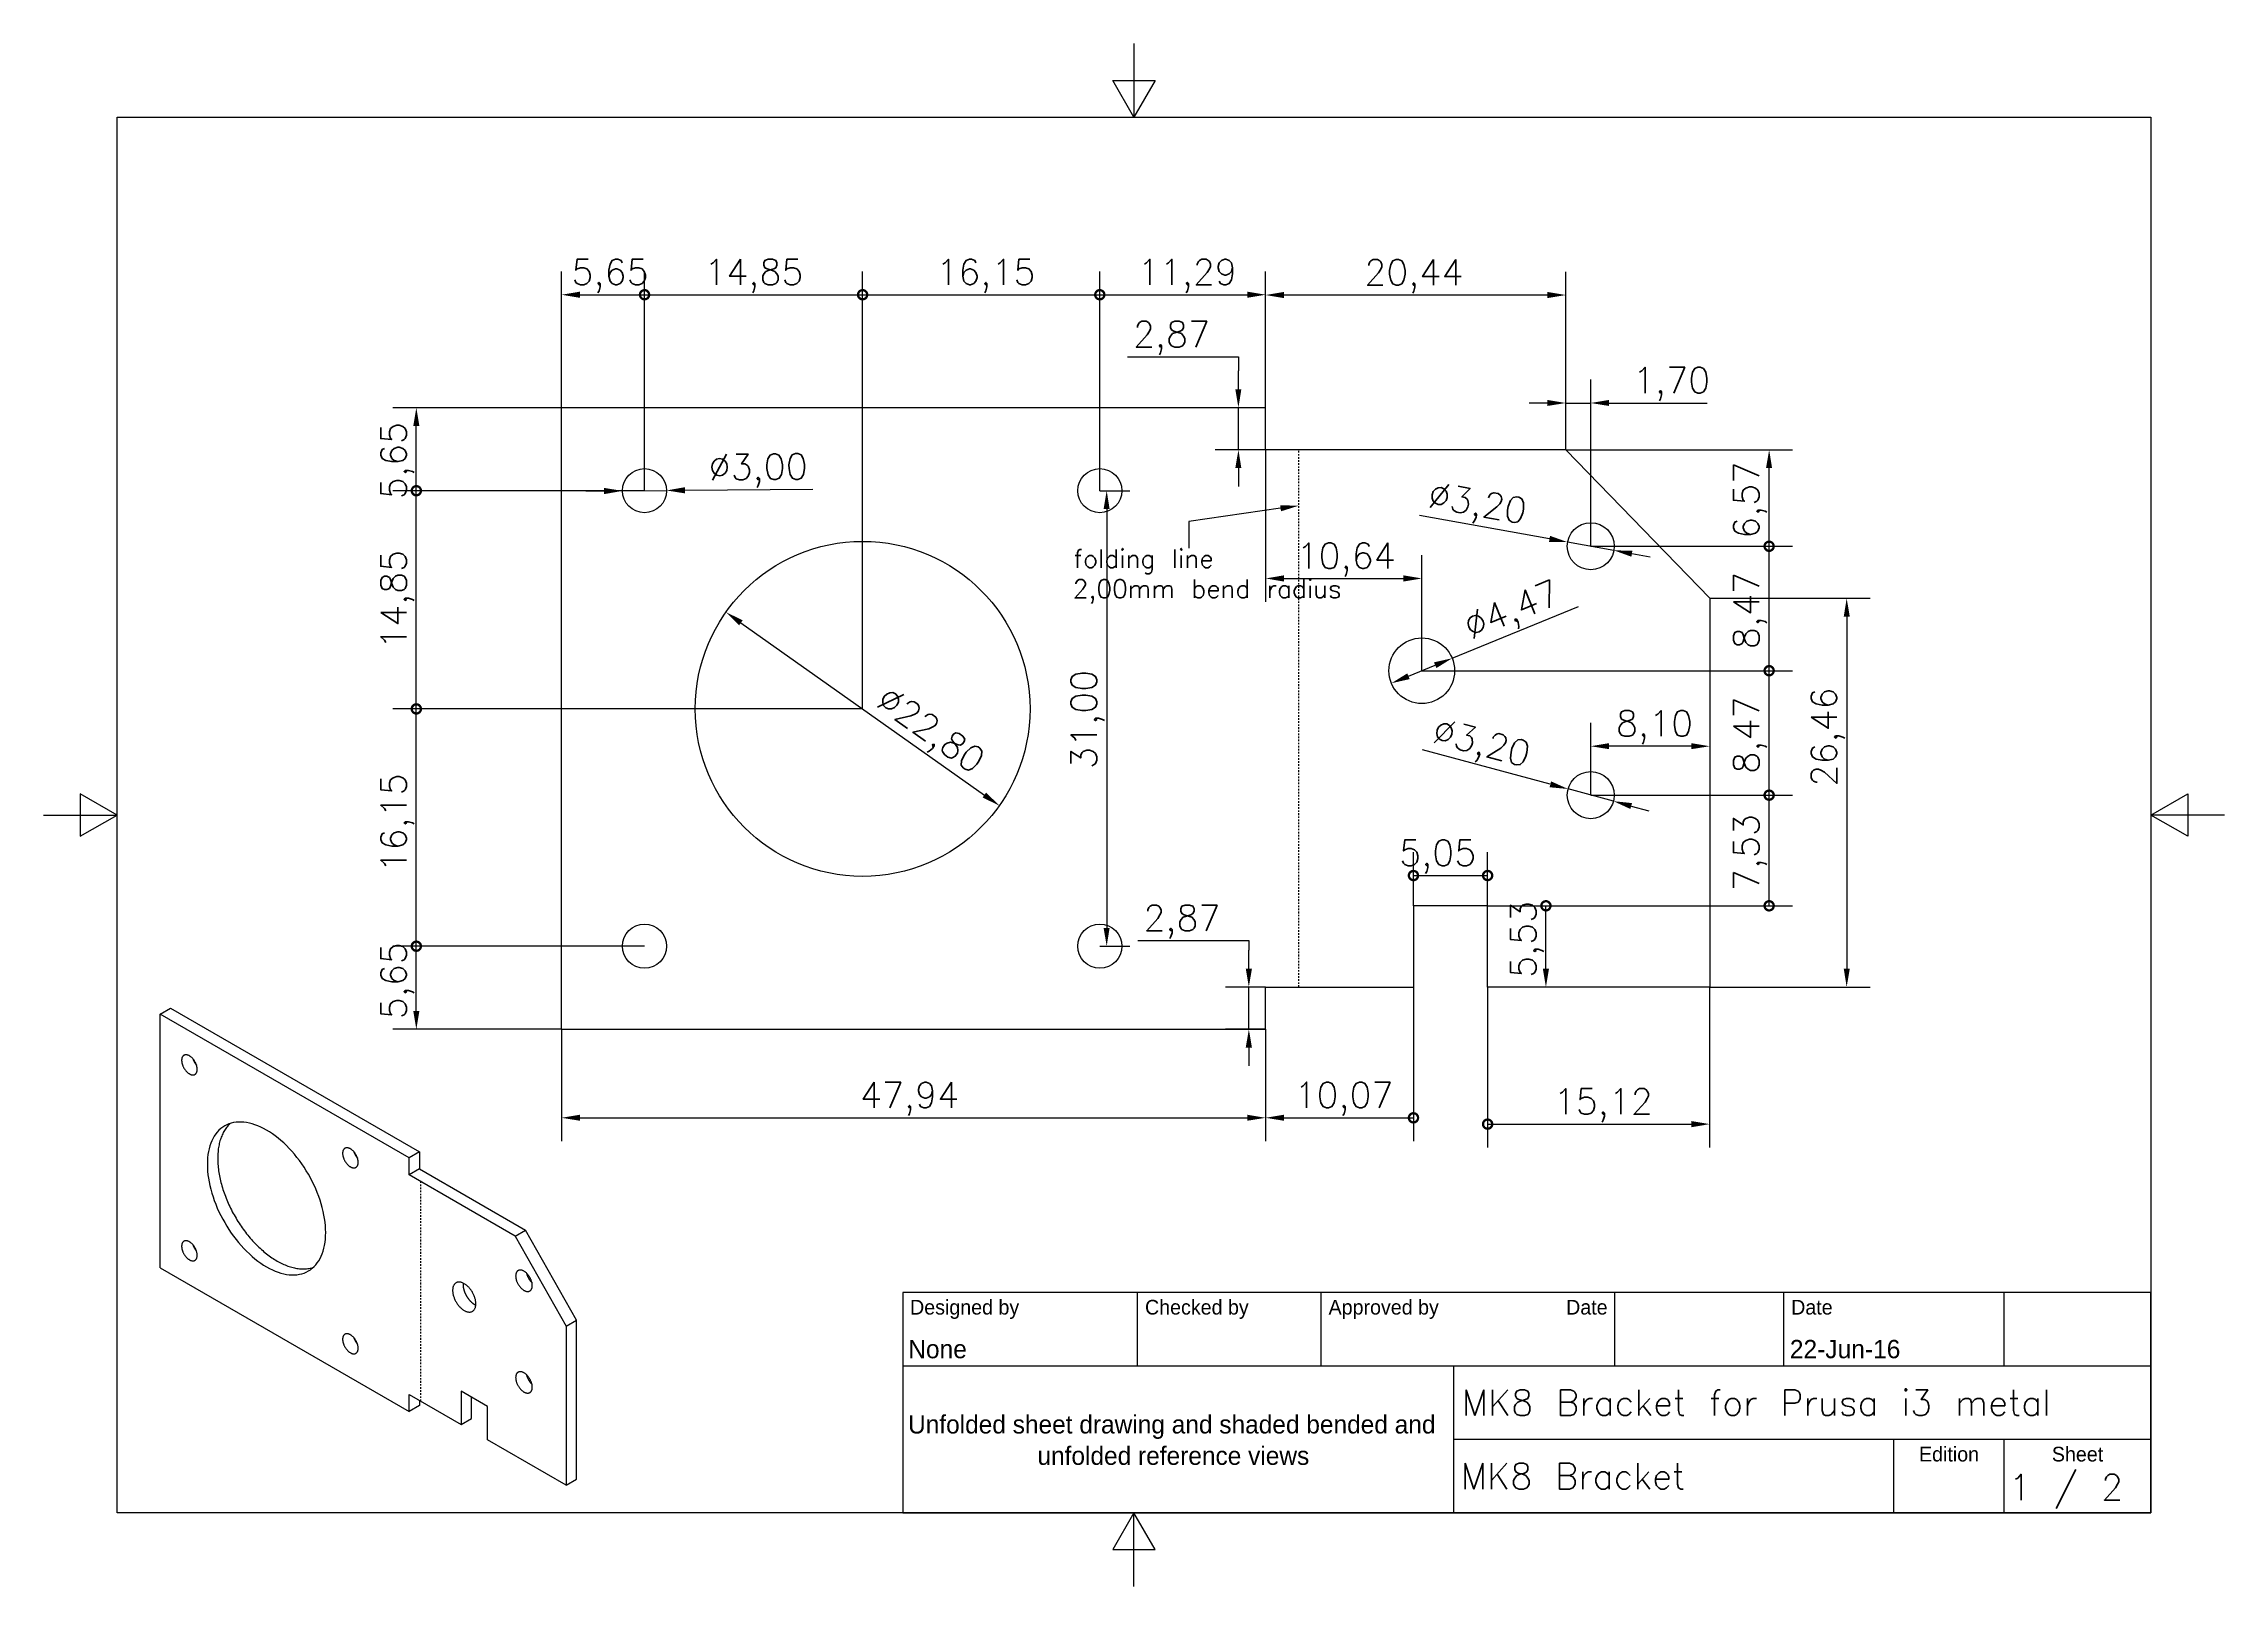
# Model space of a CAD drawing. Extents: x 0 to 149, y 0 to 105.
import ezdxf
from ezdxf.enums import TextEntityAlignment as Align

# ---------------------------------------------------------------- set-up
doc = ezdxf.new("R2010")
doc.units = 0
doc.header["$LTSCALE"] = 0.5
doc.linetypes.add('CHAIN', pattern=[0.3543, 0.2362, -0.0295, 0.0591, -0.0295])
doc.layers.get('0').update_dxf_attribs({"linetype": 'CONTINUOUS'})
doc.layers.get('DEFPOINTS').update_dxf_attribs({"linetype": 'CONTINUOUS'})
for name, color, linetype in [('BEND_CENTERLINE__ISO_', 7, 'CHAIN'), ('BORDER__ISO_', 7, 'CONTINUOUS'), ('DIMENSION__ISO_', 7, 'CONTINUOUS'), ('SYMBOL__ISO_', 7, 'CONTINUOUS'), ('TITLE__ISO_', 7, 'CONTINUOUS'), ('VISIBLE__ISO_', 7, 'CONTINUOUS')]:
    doc.layers.add(name, color=color, linetype=linetype)
doc.styles.add('NOTE_TEXT__ISO_', font='txt.shx', dxfattribs={"bigfont": 'bigfont.shx'})
doc.styles.add('TEXT_STYLE39', font='txt')
doc.styles.add('TEXT_STYLE41', font='txt')
doc.styles.add('TEXT_STYLE50', font='txt')
doc.dimstyles.get("Standard").update_dxf_attribs({"dimtxt": 0.18, "dimasz": 0.18, "dimexe": 0.18, "dimexo": 0.0625, "dimgap": 0.09, "dimtad": 0, "dimtih": 1, "dimtoh": 1, "dimzin": 0, "dimcen": 0.09, "dimazin": 3, "dimtfac": 1, "dimtofl": 0, "dimtmove": 0, "dimatfit": 3})

# ---------------------------------------------------------------- blocks, each defined once
blk = doc.blocks.new('BORDERS_DEFAULT_BORDER')
at = {"layer": 'BORDER__ISO_', "flags": 128}
for points in [[(148.5, 210), (148.5, 200), (145.61, 205), (151.39, 205), (148.5, 200)], [(10, 10), (10, 200), (287, 200), (287, 10), (10, 10)], [(0, 105), (10, 105), (5, 107.89), (5, 102.11), (10, 105)], [(297, 105), (287, 105), (292, 107.89), (292, 102.11), (287, 105)], [(148.5, 0), (148.5, 10), (145.61, 5), (151.39, 5), (148.5, 10)]]:
    blk.add_lwpolyline(points, dxfattribs=at)
blk = doc.blocks.new('TITLE_BLOCKS_ISO')
at = {"layer": 'TITLE__ISO_'}
for p, q in [((270.07, 130), (100.07, 130)), ((100.07, 130), (100.07, 100)), ((132.07, 120), (132.07, 130)), ((157.07, 120), (157.07, 130)), ((197.07, 120), (197.07, 130)), ((220.07, 120), (220.07, 130)), ((250.07, 120), (250.07, 130)), ((270.07, 100), (270.07, 130)), ((100.07, 120), (270.07, 120)), ((175.07, 120), (175.07, 100)), ((270.07, 110), (175.07, 110)), ((235.07, 100), (235.07, 110)), ((250.07, 100), (250.07, 110)), ((100.07, 100), (270.07, 100))]:
    blk.add_line(p, q, dxfattribs=at)
at = {"layer": 'TITLE__ISO_', "style": 'TEXT_STYLE41'}
for s, p in [('Designed by', (101.07, 129)), ('Checked by', (133.07, 129)), ('Approved by', (158.07, 129)), ('Date', (221.07, 129))]:
    blk.add_text(s, height=2, dxfattribs=at).set_placement(p, align=Align.TOP_LEFT)
blk.add_text('Date', height=2, dxfattribs=at).set_placement((196.07, 129), align=Align.TOP_RIGHT)
for s, p in [('Edition', (242.57, 109)), ('Sheet', (260.07, 109))]:
    blk.add_text(s, height=2, dxfattribs=at).set_placement(p, align=Align.TOP_CENTER)
at = {"layer": 'TITLE__ISO_', "style": 'NOTE_TEXT__ISO_'}
blk.add_text('1 / 2 ', height=3.5, dxfattribs=at).set_placement((260.07, 103.5), align=Align.MIDDLE_CENTER)
at = {"layer": 'TITLE__ISO_'}
for tag, p, height, style in [('AUTHOR_001', (100.82, 121.05), 2.5, 'TEXT_STYLE39'), ('CREATION_DATE_001', (220.89, 121.05), 2.5, 'TEXT_STYLE39'), ('TITLE_001', (176.2, 113.25), 3.5, 'NOTE_TEXT__ISO_'), ('COMMENTS_001', (100.8, 110.81), 2.49, 'TEXT_STYLE50'), ('COMMENTS_002', (118.42, 106.54), 2.49, 'TEXT_STYLE50'), ('PART_NUMBER_001', (176.07, 103.25), 3.5, 'NOTE_TEXT__ISO_')]:
    blk.add_attdef(tag, p, '', height=height, dxfattribs=dict(at, style=style))
at = {"layer": 'TITLE__ISO_', "style": 'TEXT_STYLE39'}
for tag, p in [('CHECKED_BY', (133.07, 121)), ('ENG_APPROVED_BY', (158.07, 121))]:
    blk.add_attdef(tag, text='', height=2.5, dxfattribs=at).set_placement(p, align=Align.BOTTOM_LEFT)
blk.add_attdef('ENG_APPROVAL_DATE', text='', height=2.5, dxfattribs=at).set_placement((196.07, 121), align=Align.BOTTOM_RIGHT)
at = {"layer": 'TITLE__ISO_', "style": 'NOTE_TEXT__ISO_'}
blk.add_attdef('REVISION_NUMBER', text='', height=3.5, dxfattribs=at).set_placement((242.57, 103.5), align=Align.MIDDLE_CENTER)
blk = doc.blocks.new('_DOTSMALL')
at = {"color": 0, "linetype": 'BYBLOCK', "const_width": 0.5}
blk.add_lwpolyline([(-0.0625, 0, 1), (0.0625, 0, 1)], format="xyb", close=True, dxfattribs=at)
blk = doc.blocks.new('*U37')
at = {"layer": 'DIMENSION__ISO_', "style": 'NOTE_TEXT__ISO_'}
blk.add_text('5,65', height=1.75, dxfattribs=at).set_placement((35.95, 88.58))
blk = doc.blocks.new('*D6')
at = {"layer": 'DEFPOINTS', "color": 0}
for p in [(40.92, 87.91), (35.27, 80.22), (40.92, 74.57)]:
    blk.add_point(p, dxfattribs=at)
at = {"layer": 'DIMENSION__ISO_'}
for p, q in [((35.27, 80.22), (35.27, 89.49)), ((40.92, 74.57), (40.92, 89.49)), ((36.52, 87.91), (40.92, 87.91))]:
    blk.add_line(p, q, dxfattribs=at)
blk.add_solid([(36.52, 88.12), (36.52, 87.7), (35.27, 87.91)], dxfattribs=at)
blk.add_blockref('*U37', (0, 0))
at = {"layer": 'DIMENSION__ISO_', "xscale": 1.25, "yscale": 1.25, "zscale": 1.25}
blk.add_blockref('_DOTSMALL', (40.92, 87.91), dxfattribs=at)
blk = doc.blocks.new('*U38')
at = {"layer": 'DIMENSION__ISO_', "style": 'NOTE_TEXT__ISO_'}
blk.add_text('14,85', height=1.75, dxfattribs=at).set_placement((44.99, 88.58))
blk = doc.blocks.new('*D8')
at = {"layer": 'DEFPOINTS', "color": 0}
for p in [(55.77, 87.91), (40.92, 74.57), (55.77, 59.72)]:
    blk.add_point(p, dxfattribs=at)
at = {"layer": 'DIMENSION__ISO_'}
for p, q in [((40.92, 74.57), (40.92, 89.49)), ((55.77, 59.72), (55.77, 89.49)), ((40.92, 87.91), (55.77, 87.91))]:
    blk.add_line(p, q, dxfattribs=at)
blk.add_blockref('*U38', (0, 0))
at = {"layer": 'DIMENSION__ISO_', "xscale": 1.25, "yscale": 1.25, "zscale": 1.25, "rotation": 180}
blk.add_blockref('_DOTSMALL', (40.92, 87.91), dxfattribs=at)
at = {"layer": 'DIMENSION__ISO_', "xscale": 1.25, "yscale": 1.25, "zscale": 1.25}
blk.add_blockref('_DOTSMALL', (55.77, 87.91), dxfattribs=at)
blk = doc.blocks.new('*U39')
at = {"layer": 'DIMENSION__ISO_', "style": 'NOTE_TEXT__ISO_'}
blk.add_text('16,15', height=1.75, dxfattribs=at).set_placement((60.79, 88.58))
blk = doc.blocks.new('*D9')
at = {"layer": 'DEFPOINTS', "color": 0}
for p in [(71.92, 87.91), (71.92, 74.57), (55.77, 59.72)]:
    blk.add_point(p, dxfattribs=at)
at = {"layer": 'DIMENSION__ISO_'}
for p, q in [((55.77, 59.72), (55.77, 89.49)), ((71.92, 74.57), (71.92, 89.49)), ((55.77, 87.91), (71.92, 87.91))]:
    blk.add_line(p, q, dxfattribs=at)
blk.add_blockref('*U39', (0, 0))
at = {"layer": 'DIMENSION__ISO_', "xscale": 1.25, "yscale": 1.25, "zscale": 1.25, "rotation": 180}
blk.add_blockref('_DOTSMALL', (55.77, 87.91), dxfattribs=at)
at = {"layer": 'DIMENSION__ISO_', "xscale": 1.25, "yscale": 1.25, "zscale": 1.25}
blk.add_blockref('_DOTSMALL', (71.92, 87.91), dxfattribs=at)
blk = doc.blocks.new('*U40')
at = {"layer": 'DIMENSION__ISO_', "style": 'NOTE_TEXT__ISO_'}
blk.add_text('11,29', height=1.75, dxfattribs=at).set_placement((74.51, 88.58))
blk = doc.blocks.new('*D10')
at = {"layer": 'DEFPOINTS', "color": 0}
for p in [(83.21, 87.91), (83.21, 80.22), (71.92, 74.57)]:
    blk.add_point(p, dxfattribs=at)
at = {"layer": 'DIMENSION__ISO_'}
for p, q in [((71.92, 74.57), (71.92, 89.49)), ((83.21, 80.22), (83.21, 89.49)), ((71.92, 87.91), (81.96, 87.91))]:
    blk.add_line(p, q, dxfattribs=at)
blk.add_solid([(81.96, 88.12), (81.96, 87.7), (83.21, 87.91)], dxfattribs=at)
blk.add_blockref('*U40', (0, 0))
at = {"layer": 'DIMENSION__ISO_', "xscale": 1.25, "yscale": 1.25, "zscale": 1.25, "rotation": 180}
blk.add_blockref('_DOTSMALL', (71.92, 87.91), dxfattribs=at)
blk = doc.blocks.new('*U41')
at = {"layer": 'DIMENSION__ISO_', "style": 'NOTE_TEXT__ISO_'}
blk.add_text('5,65', height=1.75, rotation=90, dxfattribs=at).set_placement((24.71, 74))
blk = doc.blocks.new('*D11')
at = {"layer": 'DEFPOINTS', "color": 0}
for p in [(25.38, 80.22), (35.27, 80.22), (40.92, 74.57)]:
    blk.add_point(p, dxfattribs=at)
at = {"layer": 'DIMENSION__ISO_'}
for p, q in [((35.27, 80.22), (23.79, 80.22)), ((25.38, 74.57), (25.38, 78.97)), ((40.92, 74.57), (23.79, 74.57))]:
    blk.add_line(p, q, dxfattribs=at)
blk.add_solid([(25.17, 78.97), (25.59, 78.97), (25.38, 80.22)], dxfattribs=at)
blk.add_blockref('*U41', (0, 0))
at = {"layer": 'DIMENSION__ISO_', "xscale": 1.25, "yscale": 1.25, "zscale": 1.25, "rotation": 270}
blk.add_blockref('_DOTSMALL', (25.38, 74.57), dxfattribs=at)
blk = doc.blocks.new('*U42')
at = {"layer": 'DIMENSION__ISO_', "style": 'NOTE_TEXT__ISO_'}
blk.add_text('14,85', height=1.75, rotation=90, dxfattribs=at).set_placement((24.71, 63.8))
blk = doc.blocks.new('*D12')
at = {"layer": 'DEFPOINTS', "color": 0}
for p in [(25.38, 74.57), (40.92, 74.57), (55.77, 59.72)]:
    blk.add_point(p, dxfattribs=at)
at = {"layer": 'DIMENSION__ISO_'}
for p, q in [((40.92, 74.57), (23.79, 74.57)), ((25.38, 59.72), (25.38, 74.57)), ((55.77, 59.72), (23.79, 59.72))]:
    blk.add_line(p, q, dxfattribs=at)
blk.add_blockref('*U42', (0, 0))
at = {"layer": 'DIMENSION__ISO_', "xscale": 1.25, "yscale": 1.25, "zscale": 1.25}
for p, rotation in [((25.38, 74.57), 90), ((25.38, 59.72), 270)]:
    blk.add_blockref('_DOTSMALL', p, dxfattribs=dict(at, rotation=rotation))
blk = doc.blocks.new('*U43')
at = {"layer": 'DIMENSION__ISO_', "style": 'NOTE_TEXT__ISO_'}
blk.add_text('16,15', height=1.75, rotation=90, dxfattribs=at).set_placement((24.71, 48.59))
blk = doc.blocks.new('*D13')
at = {"layer": 'DEFPOINTS', "color": 0}
for p in [(25.38, 59.72), (55.77, 59.72), (40.92, 43.57)]:
    blk.add_point(p, dxfattribs=at)
at = {"layer": 'DIMENSION__ISO_'}
for p, q in [((55.77, 59.72), (23.79, 59.72)), ((25.38, 43.57), (25.38, 59.72)), ((40.92, 43.57), (23.79, 43.57))]:
    blk.add_line(p, q, dxfattribs=at)
blk.add_blockref('*U43', (0, 0))
at = {"layer": 'DIMENSION__ISO_', "xscale": 1.25, "yscale": 1.25, "zscale": 1.25}
for p, rotation in [((25.38, 59.72), 90), ((25.38, 43.57), 270)]:
    blk.add_blockref('_DOTSMALL', p, dxfattribs=dict(at, rotation=rotation))
blk = doc.blocks.new('*U44')
at = {"layer": 'DIMENSION__ISO_', "style": 'NOTE_TEXT__ISO_'}
blk.add_text('5,65', height=1.75, rotation=90, dxfattribs=at).set_placement((24.71, 38.6))
blk = doc.blocks.new('*D14')
at = {"layer": 'DEFPOINTS', "color": 0}
for p in [(25.38, 43.57), (40.92, 43.57), (35.27, 37.92)]:
    blk.add_point(p, dxfattribs=at)
at = {"layer": 'DIMENSION__ISO_'}
for p, q in [((40.92, 43.57), (23.79, 43.57)), ((25.38, 39.17), (25.38, 43.57)), ((35.27, 37.92), (23.79, 37.92))]:
    blk.add_line(p, q, dxfattribs=at)
blk.add_solid([(25.17, 39.17), (25.59, 39.17), (25.38, 37.92)], dxfattribs=at)
blk.add_blockref('*U44', (0, 0))
at = {"layer": 'DIMENSION__ISO_', "xscale": 1.25, "yscale": 1.25, "zscale": 1.25, "rotation": 90}
blk.add_blockref('_DOTSMALL', (25.38, 43.57), dxfattribs=at)
blk = doc.blocks.new('*U45')
at = {"layer": 'DIMENSION__ISO_', "style": 'NOTE_TEXT__ISO_'}
blk.add_text('31,00', height=1.75, rotation=90, dxfattribs=at).set_placement((71.71, 55.63))
blk = doc.blocks.new('*D15')
at = {"layer": 'DEFPOINTS', "color": 0}
for p in [(71.92, 74.57), (71.92, 43.57), (72.39, 43.57)]:
    blk.add_point(p, dxfattribs=at)
at = {"layer": 'DIMENSION__ISO_'}
for p, q in [((71.92, 74.57), (73.97, 74.57)), ((72.39, 73.32), (72.39, 44.82)), ((71.92, 43.57), (73.97, 43.57))]:
    blk.add_line(p, q, dxfattribs=at)
for points in [[(72.18, 73.32), (72.59, 73.32), (72.39, 74.57)], [(72.18, 44.82), (72.59, 44.82), (72.39, 43.57)]]:
    blk.add_solid(points, dxfattribs=at)
blk.add_blockref('*U45', (0, 0))
blk = doc.blocks.new('*U46')
at = {"layer": 'DIMENSION__ISO_', "style": 'NOTE_TEXT__ISO_'}
blk.add_text('∅22,80', height=1.75, rotation=324.7392, dxfattribs=at).set_placement((56.56, 59.99))
blk = doc.blocks.new('*D16')
at = {"layer": 'DEFPOINTS', "color": 0}
for p in [(46.46, 66.31), (65.08, 53.14)]:
    blk.add_point(p, dxfattribs=at)
at = {"layer": 'DIMENSION__ISO_'}
blk.add_line((47.48, 65.58), (64.06, 53.86), dxfattribs=at)
for points in [[(47.6, 65.75), (47.36, 65.41), (46.46, 66.31)], [(64.18, 54.03), (63.94, 53.69), (65.08, 53.14)]]:
    blk.add_solid(points, dxfattribs=at)
blk.add_blockref('*U46', (0, 0))
blk = doc.blocks.new('*U47')
at = {"layer": 'DIMENSION__ISO_', "style": 'NOTE_TEXT__ISO_'}
blk.add_text('∅4,47', height=1.75, rotation=22.3, dxfattribs=at).set_placement((97.17, 64.41))
blk = doc.blocks.new('*D17')
at = {"layer": 'DEFPOINTS', "color": 0}
for p in [(95.92, 63.17), (91.78, 61.47)]:
    blk.add_point(p, dxfattribs=at)
at = {"layer": 'DIMENSION__ISO_'}
for p, q in [((95.92, 63.17), (104.52, 66.7)), ((92.94, 61.95), (94.76, 62.69))]:
    blk.add_line(p, q, dxfattribs=at)
for points in [[(94.68, 62.89), (94.84, 62.5), (95.92, 63.17)], [(92.86, 62.14), (93.02, 61.75), (91.78, 61.47)]]:
    blk.add_solid(points, dxfattribs=at)
blk.add_blockref('*U47', (0, 0))
blk = doc.blocks.new('*U48')
at = {"layer": 'DIMENSION__ISO_', "style": 'NOTE_TEXT__ISO_'}
blk.add_text('∅3,20', height=1.75, rotation=349.8391, dxfattribs=at).set_placement((94.17, 73.48))
blk = doc.blocks.new('*D18')
at = {"layer": 'DEFPOINTS', "color": 0}
for p in [(103.78, 71.07), (106.93, 70.51)]:
    blk.add_point(p, dxfattribs=at)
at = {"layer": 'DIMENSION__ISO_'}
for p, q in [((102.55, 71.29), (93.68, 72.88)), ((106.93, 70.51), (103.78, 71.07)), ((108.16, 70.29), (109.39, 70.07))]:
    blk.add_line(p, q, dxfattribs=at)
for points in [[(102.58, 71.5), (102.51, 71.09), (103.78, 71.07)], [(108.19, 70.49), (108.12, 70.08), (106.93, 70.51)]]:
    blk.add_solid(points, dxfattribs=at)
blk.add_blockref('*U48', (0, 0))
blk = doc.blocks.new('*U49')
at = {"layer": 'DIMENSION__ISO_', "style": 'NOTE_TEXT__ISO_'}
blk.add_text('∅3,20', height=1.75, rotation=344.9739, dxfattribs=at).set_placement((94.44, 57.48))
blk = doc.blocks.new('*D19')
at = {"layer": 'DEFPOINTS', "color": 0}
for p in [(103.81, 54.27), (106.9, 53.44)]:
    blk.add_point(p, dxfattribs=at)
at = {"layer": 'DIMENSION__ISO_'}
for p, q in [((102.6, 54.59), (93.9, 56.93)), ((106.9, 53.44), (103.81, 54.27)), ((108.1, 53.11), (109.31, 52.79))]:
    blk.add_line(p, q, dxfattribs=at)
for points in [[(102.65, 54.79), (102.55, 54.39), (103.81, 54.27)], [(108.16, 53.31), (108.05, 52.91), (106.9, 53.44)]]:
    blk.add_solid(points, dxfattribs=at)
blk.add_blockref('*U49', (0, 0))
blk = doc.blocks.new('*U50')
at = {"layer": 'DIMENSION__ISO_', "style": 'NOTE_TEXT__ISO_'}
blk.add_text('26,46', height=1.75, rotation=90, dxfattribs=at).set_placement((122.11, 54.43))
blk = doc.blocks.new('*D20')
at = {"layer": 'DEFPOINTS', "color": 0}
for p in [(113.45, 67.25), (113.45, 40.79), (122.78, 40.79)]:
    blk.add_point(p, dxfattribs=at)
at = {"layer": 'DIMENSION__ISO_'}
for p, q in [((113.45, 67.25), (124.37, 67.25)), ((122.78, 66), (122.78, 42.04)), ((113.45, 40.79), (124.37, 40.79))]:
    blk.add_line(p, q, dxfattribs=at)
for points in [[(122.58, 66), (122.99, 66), (122.78, 67.25)], [(122.58, 42.04), (122.99, 42.04), (122.78, 40.79)]]:
    blk.add_solid(points, dxfattribs=at)
blk.add_blockref('*U50', (0, 0))
blk = doc.blocks.new('*U51')
at = {"layer": 'DIMENSION__ISO_', "style": 'NOTE_TEXT__ISO_'}
blk.add_text('20,44', height=1.75, dxfattribs=at).set_placement((89.93, 88.56))
blk = doc.blocks.new('*D21')
at = {"layer": 'DEFPOINTS', "color": 0}
for p in [(83.21, 87.89), (83.21, 77.36), (103.65, 77.36)]:
    blk.add_point(p, dxfattribs=at)
at = {"layer": 'DIMENSION__ISO_'}
for p, q in [((83.21, 77.36), (83.21, 89.48)), ((103.65, 77.36), (103.65, 89.48)), ((102.4, 87.89), (84.46, 87.89))]:
    blk.add_line(p, q, dxfattribs=at)
for points in [[(84.46, 88.1), (84.46, 87.68), (83.21, 87.89)], [(102.4, 88.1), (102.4, 87.68), (103.65, 87.89)]]:
    blk.add_solid(points, dxfattribs=at)
blk.add_blockref('*U51', (0, 0))
blk = doc.blocks.new('*U52')
at = {"layer": 'DIMENSION__ISO_', "style": 'NOTE_TEXT__ISO_'}
blk.add_text('2,87', height=1.75, dxfattribs=at).set_placement((74.18, 84.35))
blk = doc.blocks.new('*D22')
at = {"layer": 'DEFPOINTS', "color": 0}
for p in [(81.36, 80.22), (83.21, 80.22), (83.21, 77.36)]:
    blk.add_point(p, dxfattribs=at)
at = {"layer": 'DIMENSION__ISO_'}
for p, q in [((73.8, 83.68), (81.36, 83.68)), ((81.36, 83.68), (81.36, 82.72)), ((81.36, 81.47), (81.36, 82.72)), ((83.21, 80.22), (79.77, 80.22)), ((81.36, 77.36), (81.36, 80.22)), ((83.21, 77.36), (79.77, 77.36)), ((81.36, 76.11), (81.36, 74.86))]:
    blk.add_line(p, q, dxfattribs=at)
for points in [[(81.15, 81.47), (81.56, 81.47), (81.36, 80.22)], [(81.15, 76.11), (81.56, 76.11), (81.36, 77.36)]]:
    blk.add_solid(points, dxfattribs=at)
blk.add_blockref('*U52', (0, 0))
blk = doc.blocks.new('*U53')
at = {"layer": 'DIMENSION__ISO_', "style": 'NOTE_TEXT__ISO_'}
blk.add_text('2,87', height=1.75, dxfattribs=at).set_placement((74.89, 44.62))
blk = doc.blocks.new('*D23')
at = {"layer": 'DEFPOINTS', "color": 0}
for p in [(82.07, 40.79), (83.21, 40.79), (83.21, 37.92)]:
    blk.add_point(p, dxfattribs=at)
at = {"layer": 'DIMENSION__ISO_'}
for p, q in [((74.51, 43.95), (82.07, 43.95)), ((82.07, 43.95), (82.07, 43.29)), ((82.07, 42.04), (82.07, 43.29)), ((83.21, 40.79), (80.48, 40.79)), ((82.07, 37.92), (82.07, 40.79)), ((83.21, 37.92), (80.48, 37.92)), ((82.07, 36.67), (82.07, 35.42))]:
    blk.add_line(p, q, dxfattribs=at)
for points in [[(81.86, 42.04), (82.28, 42.04), (82.07, 40.79)], [(81.86, 36.67), (82.28, 36.67), (82.07, 37.92)]]:
    blk.add_solid(points, dxfattribs=at)
blk.add_blockref('*U53', (0, 0))
blk = doc.blocks.new('*U54')
at = {"layer": 'DIMENSION__ISO_', "style": 'NOTE_TEXT__ISO_'}
blk.add_text('47,94', height=1.75, dxfattribs=at).set_placement((55.59, 32.57))
blk = doc.blocks.new('*D24')
at = {"layer": 'DEFPOINTS', "color": 0}
for p in [(35.27, 37.92), (83.21, 37.92), (83.21, 31.89)]:
    blk.add_point(p, dxfattribs=at)
at = {"layer": 'DIMENSION__ISO_'}
for p, q in [((35.27, 37.92), (35.27, 30.31)), ((83.21, 37.92), (83.21, 30.31)), ((36.52, 31.89), (81.96, 31.89))]:
    blk.add_line(p, q, dxfattribs=at)
for points in [[(36.52, 32.1), (36.52, 31.69), (35.27, 31.89)], [(81.96, 32.1), (81.96, 31.69), (83.21, 31.89)]]:
    blk.add_solid(points, dxfattribs=at)
blk.add_blockref('*U54', (0, 0))
blk = doc.blocks.new('*U55')
at = {"layer": 'DIMENSION__ISO_', "style": 'NOTE_TEXT__ISO_'}
blk.add_text('∅3,00', height=1.75, rotation=0.5166, dxfattribs=at).set_placement((45.29, 75.29))
blk = doc.blocks.new('*D25')
at = {"layer": 'DEFPOINTS', "color": 0}
for p in [(39.42, 74.56), (42.42, 74.59)]:
    blk.add_point(p, dxfattribs=at)
at = {"layer": 'DIMENSION__ISO_'}
for p, q in [((38.17, 74.55), (36.92, 74.54)), ((39.42, 74.56), (42.42, 74.59)), ((43.67, 74.6), (52.39, 74.68))]:
    blk.add_line(p, q, dxfattribs=at)
for points in [[(38.17, 74.76), (38.17, 74.34), (39.42, 74.56)], [(43.67, 74.81), (43.67, 74.39), (42.42, 74.59)]]:
    blk.add_solid(points, dxfattribs=at)
blk.add_blockref('*U55', (0, 0))
blk = doc.blocks.new('*U56')
at = {"layer": 'DIMENSION__ISO_', "style": 'NOTE_TEXT__ISO_'}
blk.add_text('8,47', height=1.75, rotation=90, dxfattribs=at).set_placement((116.82, 63.79))
blk = doc.blocks.new('*D26')
at = {"layer": 'DEFPOINTS', "color": 0}
for p in [(105.35, 70.79), (117.5, 70.79), (93.85, 62.32)]:
    blk.add_point(p, dxfattribs=at)
at = {"layer": 'DIMENSION__ISO_'}
for p, q in [((105.35, 70.79), (119.08, 70.79)), ((117.5, 62.32), (117.5, 70.79)), ((93.85, 62.32), (119.08, 62.32))]:
    blk.add_line(p, q, dxfattribs=at)
blk.add_blockref('*U56', (0, 0))
at = {"layer": 'DIMENSION__ISO_', "xscale": 1.25, "yscale": 1.25, "zscale": 1.25}
for p, rotation in [((117.5, 70.79), 90), ((117.5, 62.32), 270)]:
    blk.add_blockref('_DOTSMALL', p, dxfattribs=dict(at, rotation=rotation))
blk = doc.blocks.new('*U57')
at = {"layer": 'DIMENSION__ISO_', "style": 'NOTE_TEXT__ISO_'}
blk.add_text('6,57', height=1.75, rotation=90, dxfattribs=at).set_placement((116.82, 71.3))
blk = doc.blocks.new('*D27')
at = {"layer": 'DEFPOINTS', "color": 0}
for p in [(103.65, 77.36), (117.5, 77.36), (105.35, 70.79)]:
    blk.add_point(p, dxfattribs=at)
at = {"layer": 'DIMENSION__ISO_'}
for p, q in [((103.65, 77.36), (119.08, 77.36)), ((117.5, 70.79), (117.5, 76.11)), ((105.35, 70.79), (119.08, 70.79))]:
    blk.add_line(p, q, dxfattribs=at)
blk.add_solid([(117.29, 76.11), (117.7, 76.11), (117.5, 77.36)], dxfattribs=at)
blk.add_blockref('*U57', (0, 0))
at = {"layer": 'DIMENSION__ISO_', "xscale": 1.25, "yscale": 1.25, "zscale": 1.25, "rotation": 270}
blk.add_blockref('_DOTSMALL', (117.5, 70.79), dxfattribs=at)
blk = doc.blocks.new('*U58')
at = {"layer": 'DIMENSION__ISO_', "style": 'NOTE_TEXT__ISO_'}
blk.add_text('8,47', height=1.75, rotation=90, dxfattribs=at).set_placement((116.82, 55.31))
blk = doc.blocks.new('*D28')
at = {"layer": 'DEFPOINTS', "color": 0}
for p in [(93.85, 62.32), (117.5, 62.32), (105.35, 53.85)]:
    blk.add_point(p, dxfattribs=at)
at = {"layer": 'DIMENSION__ISO_'}
for p, q in [((93.85, 62.32), (119.08, 62.32)), ((117.5, 53.85), (117.5, 62.32)), ((105.35, 53.85), (119.08, 53.85))]:
    blk.add_line(p, q, dxfattribs=at)
blk.add_blockref('*U58', (0, 0))
at = {"layer": 'DIMENSION__ISO_', "xscale": 1.25, "yscale": 1.25, "zscale": 1.25}
for p, rotation in [((117.5, 62.32), 90), ((117.5, 53.85), 270)]:
    blk.add_blockref('_DOTSMALL', p, dxfattribs=dict(at, rotation=rotation))
blk = doc.blocks.new('*U59')
at = {"layer": 'DIMENSION__ISO_', "style": 'NOTE_TEXT__ISO_'}
blk.add_text('5,53', height=1.75, rotation=90, dxfattribs=at).set_placement((101.63, 41.41))
blk = doc.blocks.new('*D29')
at = {"layer": 'DEFPOINTS', "color": 0}
for p in [(98.33, 46.32), (102.3, 46.32), (113.45, 40.79)]:
    blk.add_point(p, dxfattribs=at)
at = {"layer": 'DIMENSION__ISO_'}
for p, q in [((98.33, 46.32), (103.89, 46.32)), ((102.3, 42.04), (102.3, 46.32))]:
    blk.add_line(p, q, dxfattribs=at)
blk.add_solid([(102.09, 42.04), (102.51, 42.04), (102.3, 40.79)], dxfattribs=at)
blk.add_blockref('*U59', (0, 0))
at = {"layer": 'DIMENSION__ISO_', "xscale": 1.25, "yscale": 1.25, "zscale": 1.25, "rotation": 90}
blk.add_blockref('_DOTSMALL', (102.3, 46.32), dxfattribs=at)
blk = doc.blocks.new('*U60')
at = {"layer": 'DIMENSION__ISO_', "style": 'NOTE_TEXT__ISO_'}
blk.add_text('7,53', height=1.75, rotation=90, dxfattribs=at).set_placement((116.82, 47.32))
blk = doc.blocks.new('*D30')
at = {"layer": 'DEFPOINTS', "color": 0}
for p in [(105.35, 53.85), (117.5, 53.85), (98.33, 46.32)]:
    blk.add_point(p, dxfattribs=at)
at = {"layer": 'DIMENSION__ISO_'}
for p, q in [((105.35, 53.85), (119.08, 53.85)), ((117.5, 46.32), (117.5, 53.85)), ((98.33, 46.32), (119.08, 46.32))]:
    blk.add_line(p, q, dxfattribs=at)
blk.add_blockref('*U60', (0, 0))
at = {"layer": 'DIMENSION__ISO_', "xscale": 1.25, "yscale": 1.25, "zscale": 1.25}
for p, rotation in [((117.5, 53.85), 90), ((117.5, 46.32), 270)]:
    blk.add_blockref('_DOTSMALL', p, dxfattribs=dict(at, rotation=rotation))
blk = doc.blocks.new('*U61')
at = {"layer": 'DIMENSION__ISO_', "style": 'NOTE_TEXT__ISO_'}
blk.add_text('10,07', height=1.75, dxfattribs=at).set_placement((85.18, 32.57))
blk = doc.blocks.new('*D31')
at = {"layer": 'DEFPOINTS', "color": 0}
for p in [(93.28, 40.79), (83.21, 37.92), (93.28, 31.89)]:
    blk.add_point(p, dxfattribs=at)
at = {"layer": 'DIMENSION__ISO_'}
for p, q in [((93.28, 40.79), (93.28, 30.31)), ((83.21, 37.92), (83.21, 30.31)), ((84.46, 31.89), (93.28, 31.89))]:
    blk.add_line(p, q, dxfattribs=at)
blk.add_solid([(84.46, 32.1), (84.46, 31.69), (83.21, 31.89)], dxfattribs=at)
blk.add_blockref('*U61', (0, 0))
at = {"layer": 'DIMENSION__ISO_', "xscale": 1.25, "yscale": 1.25, "zscale": 1.25}
blk.add_blockref('_DOTSMALL', (93.28, 31.89), dxfattribs=at)
blk = doc.blocks.new('*U62')
at = {"layer": 'DIMENSION__ISO_', "style": 'NOTE_TEXT__ISO_'}
blk.add_text('5,05', height=1.75, dxfattribs=at).set_placement((92.31, 49.05))
blk = doc.blocks.new('*D32')
at = {"layer": 'DEFPOINTS', "color": 0}
for p in [(98.33, 48.38), (93.28, 46.32), (98.33, 46.32)]:
    blk.add_point(p, dxfattribs=at)
at = {"layer": 'DIMENSION__ISO_'}
for p, q in [((93.28, 46.32), (93.28, 49.96)), ((98.33, 46.32), (98.33, 49.96)), ((93.28, 48.38), (98.33, 48.38))]:
    blk.add_line(p, q, dxfattribs=at)
blk.add_blockref('*U62', (0, 0))
at = {"layer": 'DIMENSION__ISO_', "xscale": 1.25, "yscale": 1.25, "zscale": 1.25, "rotation": 180}
blk.add_blockref('_DOTSMALL', (93.28, 48.38), dxfattribs=at)
at = {"layer": 'DIMENSION__ISO_', "xscale": 1.25, "yscale": 1.25, "zscale": 1.25}
blk.add_blockref('_DOTSMALL', (98.33, 48.38), dxfattribs=at)
blk = doc.blocks.new('*U63')
at = {"layer": 'DIMENSION__ISO_', "style": 'NOTE_TEXT__ISO_'}
blk.add_text('15,12', height=1.75, dxfattribs=at).set_placement((102.83, 32.13))
blk = doc.blocks.new('*D33')
at = {"layer": 'DEFPOINTS', "color": 0}
for p in [(98.33, 40.79), (113.45, 40.79), (113.45, 31.46)]:
    blk.add_point(p, dxfattribs=at)
at = {"layer": 'DIMENSION__ISO_'}
for p, q in [((98.33, 40.79), (98.33, 29.87)), ((113.45, 40.79), (113.45, 29.87)), ((98.33, 31.46), (112.2, 31.46))]:
    blk.add_line(p, q, dxfattribs=at)
blk.add_solid([(112.2, 31.67), (112.2, 31.25), (113.45, 31.46)], dxfattribs=at)
blk.add_blockref('*U63', (0, 0))
at = {"layer": 'DIMENSION__ISO_', "xscale": 1.25, "yscale": 1.25, "zscale": 1.25, "rotation": 180}
blk.add_blockref('_DOTSMALL', (98.33, 31.46), dxfattribs=at)
blk = doc.blocks.new('*U64')
at = {"layer": 'DIMENSION__ISO_', "style": 'NOTE_TEXT__ISO_'}
blk.add_text('1,70', height=1.75, dxfattribs=at).set_placement((108.23, 81.22))
blk = doc.blocks.new('*D34')
at = {"layer": 'DEFPOINTS', "color": 0}
for p in [(105.35, 80.54), (103.65, 77.36), (105.35, 70.79)]:
    blk.add_point(p, dxfattribs=at)
at = {"layer": 'DIMENSION__ISO_'}
for p, q in [((103.65, 77.36), (103.65, 82.13)), ((105.35, 70.79), (105.35, 82.13)), ((102.4, 80.54), (101.15, 80.54)), ((103.65, 80.54), (105.35, 80.54)), ((106.6, 80.54), (113.28, 80.54))]:
    blk.add_line(p, q, dxfattribs=at)
for points in [[(102.4, 80.75), (102.4, 80.34), (103.65, 80.54)], [(106.6, 80.75), (106.6, 80.34), (105.35, 80.54)]]:
    blk.add_solid(points, dxfattribs=at)
blk.add_blockref('*U64', (0, 0))
blk = doc.blocks.new('*U65')
at = {"layer": 'DIMENSION__ISO_', "style": 'NOTE_TEXT__ISO_'}
blk.add_text('8,10', height=1.75, dxfattribs=at).set_placement((107.07, 57.86))
blk = doc.blocks.new('*D35')
at = {"layer": 'DEFPOINTS', "color": 0}
for p in [(105.35, 57.18), (105.35, 53.85), (113.45, 40.79)]:
    blk.add_point(p, dxfattribs=at)
at = {"layer": 'DIMENSION__ISO_'}
for p, q in [((105.35, 53.85), (105.35, 58.77)), ((112.2, 57.18), (106.6, 57.18))]:
    blk.add_line(p, q, dxfattribs=at)
for points in [[(106.6, 57.39), (106.6, 56.98), (105.35, 57.18)], [(112.2, 57.39), (112.2, 56.98), (113.45, 57.18)]]:
    blk.add_solid(points, dxfattribs=at)
blk.add_blockref('*U65', (0, 0))
blk = doc.blocks.new('*U66')
at = {"layer": 'DIMENSION__ISO_', "style": 'NOTE_TEXT__ISO_'}
blk.add_text('10,64', height=1.75, dxfattribs=at).set_placement((85.32, 69.27))
blk = doc.blocks.new('*D36')
at = {"layer": 'DEFPOINTS', "color": 0}
for p in [(83.21, 77.36), (93.85, 68.6), (93.85, 62.32)]:
    blk.add_point(p, dxfattribs=at)
at = {"layer": 'DIMENSION__ISO_'}
for p, q in [((83.21, 77.36), (83.21, 67.01)), ((93.85, 62.32), (93.85, 70.19)), ((84.46, 68.6), (92.6, 68.6))]:
    blk.add_line(p, q, dxfattribs=at)
for points in [[(84.46, 68.81), (84.46, 68.39), (83.21, 68.6)], [(92.6, 68.81), (92.6, 68.39), (93.85, 68.6)]]:
    blk.add_solid(points, dxfattribs=at)
blk.add_blockref('*U66', (0, 0))
blk = doc.blocks.new('*U67')
at = {"layer": 'SYMBOL__ISO_', "style": 'NOTE_TEXT__ISO_'}
for s, p in [('folding line', (70.14, 69.33)), ('2,00mm bend radius', (70.08, 67.27))]:
    blk.add_text(s, height=1.25, dxfattribs=at).set_placement(p)
blk = doc.blocks.new('*U68')
at = {"layer": 'SYMBOL__ISO_', "extrusion": (0, 0, -1)}
blk.add_lwpolyline([(-84.23, 73.38), (-77.99, 72.48), (-77.99, 70.65)], dxfattribs=at)
blk.add_solid([(-84.26, 73.17), (-85.47, 73.55), (-84.21, 73.58)], dxfattribs=at)

msp = doc.modelspace()

# ---------------------------------------------------------------- linework, layer by layer
at = {"layer": 'BEND_CENTERLINE__ISO_'}
for p, q in [((85.4722, 40.7901), (85.4722, 77.3573)), ((25.6811, 12.608), (25.6811, 27.5365))]:
    msp.add_line(p, q, dxfattribs=at)
at = {"layer": 'VISIBLE__ISO_'}
for p, q in [((83.2102, 80.2236), (35.2702, 80.2236)), ((35.2702, 37.9236), (35.2702, 80.2236)), ((83.2102, 77.3573), (83.2102, 80.2236)), ((103.6521, 77.3573), (83.2102, 77.3573)), ((103.6521, 77.3573), (113.4514, 67.2505)), ((113.4514, 67.2505), (113.4514, 40.7901)), ((93.2767, 46.3244), (93.2767, 40.7901)), ((98.3313, 46.3244), (93.2767, 46.3244)), ((98.3313, 40.7901), (98.3313, 46.3244)), ((83.2102, 37.9236), (83.2102, 40.7901)), ((83.2102, 40.7901), (93.2767, 40.7901)), ((113.4514, 40.7901), (98.3313, 40.7901)), ((7.932, 38.9541), (8.6391, 39.3623)), ((24.8813, 29.1684), (7.932, 38.9541)), ((7.932, 21.6852), (7.932, 38.9541)), ((8.6391, 39.3623), (25.5884, 29.5766)), ((35.2702, 37.9236), (83.2102, 37.9236)), ((25.5884, 29.5766), (24.8813, 29.1684)), ((24.8813, 27.9982), (24.8813, 29.1684)), ((25.5884, 28.4064), (24.8813, 27.9982)), ((25.5884, 29.5766), (25.5884, 28.4064)), ((25.5884, 28.4064), (32.8157, 24.2338)), ((32.1086, 23.8255), (24.8813, 27.9982)), ((32.1086, 23.8255), (32.8157, 24.2338)), ((32.1086, 23.8255), (35.5732, 17.6992)), ((36.2803, 18.1074), (32.8157, 24.2338)), ((7.932, 21.6852), (24.8813, 11.8995)), ((35.5732, 17.6992), (36.2803, 18.1074)), ((36.2803, 7.305), (36.2803, 18.1074)), ((35.5732, 17.6992), (35.5732, 6.8967)), ((24.8813, 11.8995), (24.8813, 13.0697)), ((24.8813, 13.0697), (28.4404, 11.0149)), ((25.5884, 12.3077), (24.8813, 11.8995)), ((25.5884, 12.6614), (25.5884, 12.3077)), ((28.4404, 13.2742), (28.4404, 11.0149)), ((30.2274, 12.2425), (28.4404, 13.2742)), ((29.1475, 11.4231), (29.1475, 12.866)), ((30.2274, 9.9831), (30.2274, 12.2425)), ((28.4404, 11.0149), (29.1475, 11.4231)), ((35.5732, 6.8967), (30.2274, 9.9831)), ((35.5732, 6.8967), (36.2803, 7.305))]:
    msp.add_line(p, q, dxfattribs=at)
for points in [[(9.5545, 36.1437, 0), (9.5366, 36.1323, 0), (9.5196, 36.1193, 0), (9.5036, 36.1049, 0), (9.4886, 36.089, 0), (9.4747, 36.0716, 0), (9.4618, 36.0529, 0), (9.4501, 36.0328, 0), (9.4396, 36.0114, 0), (9.4302, 35.9888, 0), (9.4221, 35.9649, 0), (9.4151, 35.94, 0), (9.4094, 35.9139, 0), (9.4049, 35.8869, 0), (9.4018, 35.8589, 0), (9.3999, 35.83, 0), (9.3992, 35.8003, 0), (9.3999, 35.7699, 0), (9.4018, 35.7389, 0), (9.4049, 35.7072, 0), (9.4094, 35.675, 0), (9.4151, 35.6424, 0), (9.4221, 35.6094, 0), (9.4302, 35.5761, 0), (9.4396, 35.5427, 0), (9.4501, 35.5091, 0), (9.4618, 35.4755, 0), (9.4747, 35.442, 0), (9.4886, 35.4085, 0), (9.5036, 35.3753, 0), (9.5196, 35.3424, 0), (9.5366, 35.3098, 0), (9.5545, 35.2777, 0), (9.5734, 35.246, 0), (9.5931, 35.215, 0), (9.6136, 35.1847, 0), (9.6349, 35.1551, 0), (9.6569, 35.1263, 0), (9.6795, 35.0984, 0), (9.7028, 35.0715, 0), (9.7266, 35.0456, 0), (9.7509, 35.0207, 0), (9.7756, 34.997, 0), (9.8007, 34.9745, 0), (9.8261, 34.9533, 0), (9.8517, 34.9333, 0), (9.8776, 34.9148, 0), (9.9035, 34.8976, 0), (9.9295, 34.8818, 0), (9.9556, 34.8675, 0), (9.9815, 34.8547, 0), (10.0074, 34.8435, 0), (10.033, 34.8338, 0), (10.0584, 34.8257, 0), (10.0835, 34.8193, 0), (10.1082, 34.8144, 0), (10.1325, 34.8112, 0), (10.1563, 34.8097, 0), (10.1795, 34.8098, 0), (10.2022, 34.8115, 0), (10.2242, 34.8149, 0), (10.2455, 34.8199, 0), (10.266, 34.8265, 0), (10.2857, 34.8348, 0), (10.3045, 34.8446, 0), (10.3225, 34.856, 0), (10.3395, 34.869, 0), (10.3555, 34.8834, 0), (10.3705, 34.8994, 0), (10.3844, 34.9167, 0), (10.3972, 34.9355, 0), (10.409, 34.9556, 0), (10.4195, 34.9769, 0), (10.4289, 34.9996, 0), (10.437, 35.0234, 0), (10.444, 35.0484, 0), (10.4497, 35.0744, 0), (10.4541, 35.1014, 0), (10.4573, 35.1294, 0), (10.4592, 35.1583, 0), (10.4599, 35.188, 0), (10.4592, 35.2184, 0), (10.4573, 35.2495, 0), (10.4541, 35.2811, 0), (10.4497, 35.3133, 0), (10.444, 35.3459, 0), (10.437, 35.3789, 0), (10.4289, 35.4122, 0), (10.4195, 35.4456, 0), (10.409, 35.4792, 0), (10.3972, 35.5128, 0), (10.3844, 35.5464, 0), (10.3705, 35.5798, 0), (10.3555, 35.613, 0), (10.3395, 35.646, 0), (10.3225, 35.6785, 0), (10.3045, 35.7107, 0), (10.2857, 35.7423, 0), (10.266, 35.7733, 0), (10.2455, 35.8036, 0), (10.2242, 35.8332, 0), (10.2022, 35.862, 0), (10.1795, 35.8899, 0), (10.1563, 35.9168, 0), (10.1325, 35.9427, 0), (10.1082, 35.9676, 0), (10.0835, 35.9913, 0), (10.0584, 36.0138, 0), (10.033, 36.035, 0), (10.0074, 36.055, 0), (9.9815, 36.0736, 0), (9.9556, 36.0908, 0), (9.9295, 36.1065, 0), (9.9035, 36.1208, 0), (9.8776, 36.1336, 0), (9.8517, 36.1448, 0), (9.8261, 36.1545, 0), (9.8007, 36.1626, 0), (9.7756, 36.169, 0), (9.7509, 36.1739, 0), (9.7266, 36.1771, 0), (9.7028, 36.1787, 0), (9.6795, 36.1786, 0), (9.6569, 36.1768, 0), (9.6349, 36.1734, 0), (9.6136, 36.1684, 0), (9.5931, 36.1618, 0), (9.5734, 36.1535, 0), (9.5545, 36.1437, 0)], [(10.1581, 35.9148, 0), (10.1593, 35.9112, 0), (10.1605, 35.9075, 0), (10.1618, 35.9039, 0), (10.1631, 35.9003, 0), (10.1643, 35.8966, 0), (10.1656, 35.893, 0), (10.1669, 35.8893, 0), (10.1682, 35.8857, 0), (10.1696, 35.8821, 0), (10.1709, 35.8784, 0), (10.1723, 35.8748, 0), (10.1736, 35.8712, 0), (10.175, 35.8675, 0), (10.1764, 35.8639, 0), (10.1778, 35.8603, 0), (10.1792, 35.8567, 0), (10.1806, 35.853, 0), (10.1821, 35.8494, 0), (10.1835, 35.8458, 0), (10.185, 35.8422, 0), (10.1865, 35.8385, 0), (10.188, 35.8349, 0), (10.1895, 35.8313, 0), (10.191, 35.8277, 0), (10.1926, 35.8241, 0), (10.1941, 35.8205, 0), (10.1957, 35.8169, 0), (10.1972, 35.8133, 0), (10.1988, 35.8097, 0), (10.2004, 35.8061, 0), (10.202, 35.8025, 0), (10.2036, 35.7989, 0), (10.2053, 35.7953, 0), (10.2069, 35.7917, 0), (10.2086, 35.7881, 0), (10.2102, 35.7845, 0), (10.2119, 35.7809, 0), (10.2136, 35.7774, 0), (10.2153, 35.7738, 0), (10.217, 35.7702, 0), (10.2188, 35.7666, 0), (10.2205, 35.7631, 0), (10.2222, 35.7595, 0), (10.224, 35.756, 0), (10.2258, 35.7524, 0), (10.2276, 35.7489, 0), (10.2294, 35.7453, 0), (10.2312, 35.7418, 0), (10.233, 35.7383, 0), (10.2348, 35.7347, 0), (10.2367, 35.7312, 0), (10.2385, 35.7277, 0), (10.2404, 35.7242, 0), (10.2423, 35.7207, 0), (10.2442, 35.7172, 0), (10.2461, 35.7137, 0), (10.248, 35.7102, 0), (10.2499, 35.7067, 0), (10.2518, 35.7032, 0), (10.2538, 35.6997, 0), (10.2557, 35.6963, 0), (10.2577, 35.6928, 0), (10.2597, 35.6894, 0), (10.2616, 35.6859, 0), (10.2636, 35.6825, 0), (10.2657, 35.679, 0), (10.2677, 35.6756, 0), (10.2697, 35.6722, 0), (10.2717, 35.6687, 0), (10.2738, 35.6653, 0), (10.2758, 35.6619, 0), (10.2779, 35.6585, 0), (10.28, 35.6551, 0), (10.2821, 35.6517, 0), (10.2842, 35.6484, 0), (10.2863, 35.645, 0), (10.2884, 35.6416, 0), (10.2905, 35.6383, 0), (10.2927, 35.6349, 0), (10.2948, 35.6316, 0), (10.297, 35.6282, 0), (10.2991, 35.6249, 0), (10.3013, 35.6216, 0), (10.3035, 35.6183, 0), (10.3057, 35.615, 0), (10.3079, 35.6117, 0), (10.3101, 35.6084, 0), (10.3123, 35.6051, 0), (10.3146, 35.6018, 0), (10.3168, 35.5986, 0), (10.3191, 35.5953, 0), (10.3213, 35.5921, 0), (10.3236, 35.5888, 0), (10.3259, 35.5856, 0), (10.3282, 35.5824, 0), (10.3305, 35.5792, 0), (10.3328, 35.576, 0), (10.3351, 35.5728, 0), (10.3374, 35.5696, 0), (10.3397, 35.5664, 0), (10.3421, 35.5633, 0), (10.3444, 35.5601, 0), (10.3468, 35.557, 0), (10.3491, 35.5538, 0), (10.3515, 35.5507, 0), (10.3539, 35.5476, 0), (10.3563, 35.5445, 0), (10.3587, 35.5414, 0), (10.3611, 35.5383, 0), (10.3635, 35.5353, 0), (10.3659, 35.5322, 0), (10.3683, 35.5291, 0), (10.3707, 35.5261, 0), (10.3732, 35.5231, 0), (10.3756, 35.52, 0), (10.3781, 35.517, 0), (10.3805, 35.514, 0), (10.383, 35.511, 0), (10.3855, 35.5081, 0), (10.388, 35.5051, 0), (10.3905, 35.5021, 0), (10.393, 35.4992, 0), (10.3955, 35.4963, 0), (10.398, 35.4933, 0), (10.4005, 35.4904, 0), (10.403, 35.4875, 0), (10.4056, 35.4847, 0), (10.4081, 35.4818, 0)], [(12.3296, 31.3371, 0), (12.1932, 31.2504, 0), (12.064, 31.152, 0), (11.9423, 31.0422, 0), (11.8284, 30.9212, 0), (11.7225, 30.7893, 0), (11.625, 30.6469, 0), (11.5361, 30.4942, 0), (11.4559, 30.3316, 0), (11.3847, 30.1596, 0), (11.3227, 29.9785, 0), (11.2699, 29.7889, 0), (11.2266, 29.591, 0), (11.1927, 29.3855, 0), (11.1685, 29.1727, 0), (11.154, 28.9533, 0), (11.1491, 28.7278, 0), (11.154, 28.4966, 0), (11.1685, 28.2604, 0), (11.1927, 28.0197, 0), (11.2266, 27.7751, 0), (11.2699, 27.5272, 0), (11.3227, 27.2766, 0), (11.3847, 27.0238, 0), (11.4559, 26.7696, 0), (11.5361, 26.5145, 0), (11.625, 26.2591, 0), (11.7225, 26.004, 0), (11.8284, 25.7499, 0), (11.9423, 25.4974, 0), (12.064, 25.2471, 0), (12.1932, 24.9995, 0), (12.3296, 24.7553, 0), (12.4729, 24.5151, 0), (12.6227, 24.2794, 0), (12.7787, 24.0488, 0), (12.9404, 23.8239, 0), (13.1075, 23.6052, 0), (13.2797, 23.3932, 0), (13.4564, 23.1885, 0), (13.6372, 22.9915, 0), (13.8218, 22.8027, 0), (14.0096, 22.6226, 0), (14.2003, 22.4516, 0), (14.3933, 22.2901, 0), (14.5882, 22.1385, 0), (14.7846, 21.9972, 0), (14.9819, 21.8665, 0), (15.1796, 21.7467, 0), (15.3774, 21.6381, 0), (15.5747, 21.541, 0), (15.771, 21.4556, 0), (15.9659, 21.3822, 0), (16.159, 21.3208, 0), (16.3496, 21.2716, 0), (16.5375, 21.2348, 0), (16.722, 21.2105, 0), (16.9029, 21.1986, 0), (17.0796, 21.1993, 0), (17.2517, 21.2125, 0), (17.4189, 21.2382, 0), (17.5806, 21.2764, 0), (17.7366, 21.3269, 0), (17.8864, 21.3896, 0), (18.0296, 21.4644, 0), (18.166, 21.5511, 0), (18.2953, 21.6494, 0), (18.417, 21.7593, 0), (18.5309, 21.8803, 0), (18.6367, 22.0121, 0), (18.7342, 22.1546, 0), (18.8232, 22.3073, 0), (18.9033, 22.4698, 0), (18.9745, 22.6419, 0), (19.0366, 22.8229, 0), (19.0894, 23.0126, 0), (19.1327, 23.2105, 0), (19.1665, 23.416, 0), (19.1907, 23.6288, 0), (19.2053, 23.8482, 0), (19.2101, 24.0737, 0), (19.2053, 24.3049, 0), (19.1907, 24.5411, 0), (19.1665, 24.7818, 0), (19.1327, 25.0264, 0), (19.0894, 25.2743, 0), (19.0366, 25.5249, 0), (18.9745, 25.7776, 0), (18.9033, 26.0319, 0), (18.8232, 26.287, 0), (18.7342, 26.5424, 0), (18.6367, 26.7974, 0), (18.5309, 27.0515, 0), (18.417, 27.3041, 0), (18.2953, 27.5544, 0), (18.166, 27.802, 0), (18.0296, 28.0462, 0), (17.8864, 28.2864, 0), (17.7366, 28.5221, 0), (17.5806, 28.7527, 0), (17.4189, 28.9776, 0), (17.2517, 29.1963, 0), (17.0796, 29.4083, 0), (16.9029, 29.613, 0), (16.722, 29.81, 0), (16.5375, 29.9988, 0), (16.3496, 30.1789, 0), (16.159, 30.3499, 0), (15.9659, 30.5114, 0), (15.771, 30.663, 0), (15.5747, 30.8043, 0), (15.3774, 30.935, 0), (15.1796, 31.0548, 0), (14.9819, 31.1633, 0), (14.7846, 31.2604, 0), (14.5882, 31.3458, 0), (14.3933, 31.4193, 0), (14.2003, 31.4807, 0), (14.0096, 31.5299, 0), (13.8218, 31.5667, 0), (13.6372, 31.591, 0), (13.4564, 31.6029, 0), (13.2797, 31.6022, 0), (13.1075, 31.589, 0), (12.9404, 31.5632, 0), (12.7787, 31.5251, 0), (12.6227, 31.4746, 0), (12.4729, 31.4119, 0), (12.3296, 31.3371, 0)], [(12.7052, 31.5031, 0), (12.6501, 31.4511, 0), (12.5966, 31.3968, 0), (12.5449, 31.3402, 0), (12.4948, 31.2812, 0), (12.4465, 31.22, 0), (12.3999, 31.1565, 0), (12.3551, 31.0908, 0), (12.3121, 31.0228, 0), (12.2709, 30.9528, 0), (12.2316, 30.8806, 0), (12.1942, 30.8064, 0), (12.1586, 30.7301, 0), (12.1249, 30.6518, 0), (12.0932, 30.5715, 0), (12.0634, 30.4893, 0), (12.0356, 30.4052, 0), (12.0097, 30.3193, 0), (11.9858, 30.2316, 0), (11.9639, 30.1422, 0), (11.944, 30.0511, 0), (11.9261, 29.9583, 0), (11.9102, 29.8638, 0), (11.8964, 29.7679, 0), (11.8845, 29.6704, 0), (11.8748, 29.5715, 0), (11.8671, 29.4711, 0), (11.8614, 29.3694, 0), (11.8578, 29.2664, 0), (11.8563, 29.1621, 0), (11.8568, 29.0566, 0), (11.8594, 28.95, 0), (11.864, 28.8423, 0), (11.8707, 28.7335, 0), (11.8794, 28.6238, 0), (11.8902, 28.5131, 0), (11.9031, 28.4016, 0), (11.9179, 28.2892, 0), (11.9348, 28.1761, 0), (11.9537, 28.0623, 0), (11.9746, 27.9479, 0), (11.9975, 27.8328, 0), (12.0224, 27.7173, 0), (12.0493, 27.6013, 0), (12.0782, 27.4848, 0), (12.1089, 27.3681, 0), (12.1416, 27.251, 0), (12.1763, 27.1338, 0), (12.2128, 27.0163, 0), (12.2512, 26.8988, 0), (12.2914, 26.7812, 0), (12.3335, 26.6636, 0), (12.3774, 26.5461, 0), (12.4231, 26.4287, 0), (12.4706, 26.3115, 0), (12.5198, 26.1946, 0), (12.5707, 26.078, 0), (12.6233, 25.9618, 0), (12.6776, 25.846, 0), (12.7335, 25.7307, 0), (12.7911, 25.6159, 0), (12.8502, 25.5018, 0), (12.9109, 25.3883, 0), (12.9731, 25.2755, 0), (13.0367, 25.1635, 0), (13.1019, 25.0524, 0), (13.1684, 24.9422, 0), (13.2364, 24.8329, 0), (13.3057, 24.7246, 0), (13.3763, 24.6174, 0), (13.4482, 24.5113, 0), (13.5213, 24.4064, 0), (13.5957, 24.3027, 0), (13.6712, 24.2003, 0), (13.7479, 24.0992, 0), (13.8256, 23.9995, 0), (13.9044, 23.9013, 0), (13.9842, 23.8045, 0), (14.065, 23.7093, 0), (14.1467, 23.6156, 0), (14.2293, 23.5236, 0), (14.3128, 23.4332, 0), (14.397, 23.3446, 0), (14.482, 23.2578, 0), (14.5678, 23.1727, 0), (14.6542, 23.0895, 0), (14.7412, 23.0083, 0), (14.8288, 22.9289, 0), (14.917, 22.8516, 0), (15.0056, 22.7762, 0), (15.0947, 22.703, 0), (15.1842, 22.6318, 0), (15.2741, 22.5627, 0), (15.3643, 22.4959, 0), (15.4547, 22.4312, 0), (15.5454, 22.3687, 0), (15.6363, 22.3086, 0), (15.7272, 22.2507, 0), (15.8183, 22.1952, 0), (15.9094, 22.142, 0), (16.0004, 22.0912, 0), (16.0915, 22.0428, 0), (16.1824, 21.9968, 0), (16.2731, 21.9533, 0), (16.3637, 21.9123, 0), (16.454, 21.8738, 0), (16.5441, 21.8378, 0), (16.6337, 21.8043, 0), (16.7231, 21.7734, 0), (16.8119, 21.7451, 0), (16.9004, 21.7193, 0), (16.9883, 21.6962, 0), (17.0756, 21.6756, 0), (17.1623, 21.6577, 0), (17.2484, 21.6424, 0), (17.3338, 21.6298, 0), (17.4184, 21.6198, 0), (17.5023, 21.6124, 0), (17.5853, 21.6078, 0), (17.6675, 21.6057, 0), (17.7487, 21.6063, 0), (17.829, 21.6096, 0), (17.9084, 21.6155, 0), (17.9866, 21.6241, 0), (18.0638, 21.6354, 0), (18.1399, 21.6492, 0), (18.2149, 21.6658, 0), (18.2886, 21.6849, 0), (18.3612, 21.7066, 0)], [(20.5147, 29.8158, 0), (20.4967, 29.8044, 0), (20.4797, 29.7915, 0), (20.4637, 29.777, 0), (20.4487, 29.7611, 0), (20.4348, 29.7438, 0), (20.422, 29.725, 0), (20.4103, 29.7049, 0), (20.3997, 29.6835, 0), (20.3904, 29.6609, 0), (20.3822, 29.6371, 0), (20.3753, 29.6121, 0), (20.3696, 29.5861, 0), (20.3651, 29.559, 0), (20.3619, 29.531, 0), (20.36, 29.5022, 0), (20.3594, 29.4725, 0), (20.36, 29.4421, 0), (20.3619, 29.411, 0), (20.3651, 29.3793, 0), (20.3696, 29.3471, 0), (20.3753, 29.3145, 0), (20.3822, 29.2816, 0), (20.3904, 29.2483, 0), (20.3997, 29.2148, 0), (20.4103, 29.1813, 0), (20.422, 29.1477, 0), (20.4348, 29.1141, 0), (20.4487, 29.0807, 0), (20.4637, 29.0475, 0), (20.4797, 29.0145, 0), (20.4967, 28.9819, 0), (20.5147, 28.9498, 0), (20.5335, 28.9182, 0), (20.5533, 28.8872, 0), (20.5738, 28.8568, 0), (20.5951, 28.8273, 0), (20.6171, 28.7985, 0), (20.6397, 28.7706, 0), (20.6629, 28.7436, 0), (20.6867, 28.7177, 0), (20.711, 28.6929, 0), (20.7357, 28.6692, 0), (20.7608, 28.6467, 0), (20.7862, 28.6254, 0), (20.8119, 28.6055, 0), (20.8377, 28.5869, 0), (20.8637, 28.5697, 0), (20.8897, 28.5539, 0), (20.9157, 28.5397, 0), (20.9417, 28.5269, 0), (20.9675, 28.5156, 0), (20.9932, 28.506, 0), (21.0186, 28.4979, 0), (21.0436, 28.4914, 0), (21.0684, 28.4866, 0), (21.0926, 28.4834, 0), (21.1164, 28.4818, 0), (21.1397, 28.4819, 0), (21.1623, 28.4837, 0), (21.1843, 28.487, 0), (21.2056, 28.4921, 0), (21.2261, 28.4987, 0), (21.2458, 28.507, 0), (21.2647, 28.5168, 0), (21.2826, 28.5282, 0), (21.2996, 28.5411, 0), (21.3157, 28.5556, 0), (21.3306, 28.5715, 0), (21.3446, 28.5889, 0), (21.3574, 28.6076, 0), (21.3691, 28.6277, 0), (21.3797, 28.6491, 0), (21.389, 28.6717, 0), (21.3972, 28.6955, 0), (21.4041, 28.7205, 0), (21.4098, 28.7465, 0), (21.4143, 28.7736, 0), (21.4175, 28.8016, 0), (21.4194, 28.8304, 0), (21.42, 28.8601, 0), (21.4194, 28.8905, 0), (21.4175, 28.9216, 0), (21.4143, 28.9533, 0), (21.4098, 28.9855, 0), (21.4041, 29.0181, 0), (21.3972, 29.0511, 0), (21.389, 29.0843, 0), (21.3797, 29.1178, 0), (21.3691, 29.1513, 0), (21.3574, 29.185, 0), (21.3446, 29.2185, 0), (21.3306, 29.2519, 0), (21.3157, 29.2852, 0), (21.2996, 29.3181, 0), (21.2826, 29.3507, 0), (21.2647, 29.3828, 0), (21.2458, 29.4144, 0), (21.2261, 29.4454, 0), (21.2056, 29.4758, 0), (21.1843, 29.5054, 0), (21.1623, 29.5342, 0), (21.1397, 29.562, 0), (21.1164, 29.589, 0), (21.0926, 29.6149, 0), (21.0684, 29.6397, 0), (21.0436, 29.6634, 0), (21.0186, 29.6859, 0), (20.9932, 29.7072, 0), (20.9675, 29.7271, 0), (20.9417, 29.7457, 0), (20.9157, 29.7629, 0), (20.8897, 29.7787, 0), (20.8637, 29.793, 0), (20.8377, 29.8057, 0), (20.8119, 29.817, 0), (20.7862, 29.8267, 0), (20.7608, 29.8347, 0), (20.7357, 29.8412, 0), (20.711, 29.846, 0), (20.6867, 29.8492, 0), (20.6629, 29.8508, 0), (20.6397, 29.8507, 0), (20.6171, 29.849, 0), (20.5951, 29.8456, 0), (20.5738, 29.8406, 0), (20.5533, 29.8339, 0), (20.5335, 29.8257, 0), (20.5147, 29.8158, 0)], [(21.1182, 29.5869, 0), (21.1195, 29.5833, 0), (21.1207, 29.5797, 0), (21.1219, 29.576, 0), (21.1232, 29.5724, 0), (21.1245, 29.5688, 0), (21.1258, 29.5651, 0), (21.1271, 29.5615, 0), (21.1284, 29.5579, 0), (21.1297, 29.5542, 0), (21.1311, 29.5506, 0), (21.1324, 29.547, 0), (21.1338, 29.5433, 0), (21.1352, 29.5397, 0), (21.1365, 29.5361, 0), (21.138, 29.5324, 0), (21.1394, 29.5288, 0), (21.1408, 29.5252, 0), (21.1422, 29.5216, 0), (21.1437, 29.5179, 0), (21.1452, 29.5143, 0), (21.1467, 29.5107, 0), (21.1481, 29.5071, 0), (21.1497, 29.5035, 0), (21.1512, 29.4998, 0), (21.1527, 29.4962, 0), (21.1543, 29.4926, 0), (21.1558, 29.489, 0), (21.1574, 29.4854, 0), (21.159, 29.4818, 0), (21.1606, 29.4782, 0), (21.1622, 29.4746, 0), (21.1638, 29.471, 0), (21.1654, 29.4674, 0), (21.1671, 29.4638, 0), (21.1687, 29.4602, 0), (21.1704, 29.4567, 0), (21.1721, 29.4531, 0), (21.1738, 29.4495, 0), (21.1755, 29.4459, 0), (21.1772, 29.4424, 0), (21.1789, 29.4388, 0), (21.1807, 29.4352, 0), (21.1824, 29.4317, 0), (21.1842, 29.4281, 0), (21.1859, 29.4246, 0), (21.1877, 29.421, 0), (21.1895, 29.4175, 0), (21.1913, 29.414, 0), (21.1932, 29.4104, 0), (21.195, 29.4069, 0), (21.1968, 29.4034, 0), (21.1987, 29.3999, 0), (21.2006, 29.3963, 0), (21.2024, 29.3928, 0), (21.2043, 29.3893, 0), (21.2062, 29.3858, 0), (21.2081, 29.3823, 0), (21.21, 29.3789, 0), (21.212, 29.3754, 0), (21.2139, 29.3719, 0), (21.2159, 29.3684, 0), (21.2178, 29.365, 0), (21.2198, 29.3615, 0), (21.2218, 29.3581, 0), (21.2238, 29.3546, 0), (21.2258, 29.3512, 0), (21.2278, 29.3477, 0), (21.2299, 29.3443, 0), (21.2319, 29.3409, 0), (21.2339, 29.3375, 0), (21.236, 29.3341, 0), (21.2381, 29.3307, 0), (21.2401, 29.3273, 0), (21.2422, 29.3239, 0), (21.2443, 29.3205, 0), (21.2464, 29.3171, 0), (21.2486, 29.3138, 0), (21.2507, 29.3104, 0), (21.2528, 29.3071, 0), (21.255, 29.3037, 0), (21.2571, 29.3004, 0), (21.2593, 29.2971, 0), (21.2615, 29.2937, 0), (21.2637, 29.2904, 0), (21.2659, 29.2871, 0), (21.2681, 29.2838, 0), (21.2703, 29.2805, 0), (21.2725, 29.2773, 0), (21.2747, 29.274, 0), (21.277, 29.2707, 0), (21.2792, 29.2675, 0), (21.2815, 29.2642, 0), (21.2838, 29.261, 0), (21.286, 29.2578, 0), (21.2883, 29.2545, 0), (21.2906, 29.2513, 0), (21.2929, 29.2481, 0), (21.2952, 29.2449, 0), (21.2976, 29.2418, 0), (21.2999, 29.2386, 0), (21.3022, 29.2354, 0), (21.3046, 29.2323, 0), (21.3069, 29.2291, 0), (21.3093, 29.226, 0), (21.3117, 29.2229, 0), (21.314, 29.2198, 0), (21.3164, 29.2167, 0), (21.3188, 29.2136, 0), (21.3212, 29.2105, 0), (21.3236, 29.2074, 0), (21.326, 29.2043, 0), (21.3285, 29.2013, 0), (21.3309, 29.1982, 0), (21.3333, 29.1952, 0), (21.3358, 29.1922, 0), (21.3382, 29.1892, 0), (21.3407, 29.1862, 0), (21.3432, 29.1832, 0), (21.3456, 29.1802, 0), (21.3481, 29.1773, 0), (21.3506, 29.1743, 0), (21.3531, 29.1714, 0), (21.3556, 29.1684, 0), (21.3581, 29.1655, 0), (21.3607, 29.1626, 0), (21.3632, 29.1597, 0), (21.3657, 29.1568, 0), (21.3682, 29.1539, 0)], [(9.5545, 23.488, 0), (9.5366, 23.4766, 0), (9.5196, 23.4636, 0), (9.5036, 23.4492, 0), (9.4886, 23.4333, 0), (9.4747, 23.4159, 0), (9.4618, 23.3972, 0), (9.4501, 23.3771, 0), (9.4396, 23.3557, 0), (9.4302, 23.3331, 0), (9.4221, 23.3092, 0), (9.4151, 23.2843, 0), (9.4094, 23.2582, 0), (9.4049, 23.2312, 0), (9.4018, 23.2032, 0), (9.3999, 23.1743, 0), (9.3992, 23.1447, 0), (9.3999, 23.1142, 0), (9.4018, 23.0832, 0), (9.4049, 23.0515, 0), (9.4094, 23.0193, 0), (9.4151, 22.9867, 0), (9.4221, 22.9537, 0), (9.4302, 22.9205, 0), (9.4396, 22.887, 0), (9.4501, 22.8534, 0), (9.4618, 22.8198, 0), (9.4747, 22.7863, 0), (9.4886, 22.7528, 0), (9.5036, 22.7196, 0), (9.5196, 22.6867, 0), (9.5366, 22.6541, 0), (9.5545, 22.622, 0), (9.5734, 22.5903, 0), (9.5931, 22.5593, 0), (9.6136, 22.529, 0), (9.6349, 22.4994, 0), (9.6569, 22.4706, 0), (9.6795, 22.4427, 0), (9.7028, 22.4158, 0), (9.7266, 22.3899, 0), (9.7509, 22.365, 0), (9.7756, 22.3413, 0), (9.8007, 22.3188, 0), (9.8261, 22.2976, 0), (9.8517, 22.2776, 0), (9.8776, 22.2591, 0), (9.9035, 22.2419, 0), (9.9295, 22.2261, 0), (9.9556, 22.2118, 0), (9.9815, 22.199, 0), (10.0074, 22.1878, 0), (10.033, 22.1781, 0), (10.0584, 22.17, 0), (10.0835, 22.1636, 0), (10.1082, 22.1587, 0), (10.1325, 22.1555, 0), (10.1563, 22.154, 0), (10.1795, 22.1541, 0), (10.2022, 22.1558, 0), (10.2242, 22.1592, 0), (10.2455, 22.1642, 0), (10.266, 22.1709, 0), (10.2857, 22.1791, 0), (10.3045, 22.1889, 0), (10.3225, 22.2004, 0), (10.3395, 22.2133, 0), (10.3555, 22.2277, 0), (10.3705, 22.2437, 0), (10.3844, 22.261, 0), (10.3972, 22.2798, 0), (10.409, 22.2999, 0), (10.4195, 22.3212, 0), (10.4289, 22.3439, 0), (10.437, 22.3677, 0), (10.444, 22.3927, 0), (10.4497, 22.4187, 0), (10.4541, 22.4457, 0), (10.4573, 22.4737, 0), (10.4592, 22.5026, 0), (10.4599, 22.5323, 0), (10.4592, 22.5627, 0), (10.4573, 22.5938, 0), (10.4541, 22.6254, 0), (10.4497, 22.6576, 0), (10.444, 22.6902, 0), (10.437, 22.7232, 0), (10.4289, 22.7565, 0), (10.4195, 22.7899, 0), (10.409, 22.8235, 0), (10.3972, 22.8571, 0), (10.3844, 22.8907, 0), (10.3705, 22.9241, 0), (10.3555, 22.9573, 0), (10.3395, 22.9903, 0), (10.3225, 23.0228, 0), (10.3045, 23.055, 0), (10.2857, 23.0866, 0), (10.266, 23.1176, 0), (10.2455, 23.1479, 0), (10.2242, 23.1775, 0), (10.2022, 23.2063, 0), (10.1795, 23.2342, 0), (10.1563, 23.2611, 0), (10.1325, 23.2871, 0), (10.1082, 23.3119, 0), (10.0835, 23.3356, 0), (10.0584, 23.3581, 0), (10.033, 23.3793, 0), (10.0074, 23.3993, 0), (9.9815, 23.4179, 0), (9.9556, 23.4351, 0), (9.9295, 23.4508, 0), (9.9035, 23.4651, 0), (9.8776, 23.4779, 0), (9.8517, 23.4891, 0), (9.8261, 23.4988, 0), (9.8007, 23.5069, 0), (9.7756, 23.5134, 0), (9.7509, 23.5182, 0), (9.7266, 23.5214, 0), (9.7028, 23.523, 0), (9.6795, 23.5229, 0), (9.6569, 23.5211, 0), (9.6349, 23.5177, 0), (9.6136, 23.5127, 0), (9.5931, 23.5061, 0), (9.5734, 23.4978, 0), (9.5545, 23.488, 0)], [(10.1581, 23.2591, 0), (10.1593, 23.2555, 0), (10.1605, 23.2518, 0), (10.1618, 23.2482, 0), (10.1631, 23.2446, 0), (10.1643, 23.2409, 0), (10.1656, 23.2373, 0), (10.1669, 23.2336, 0), (10.1682, 23.23, 0), (10.1696, 23.2264, 0), (10.1709, 23.2227, 0), (10.1723, 23.2191, 0), (10.1736, 23.2155, 0), (10.175, 23.2119, 0), (10.1764, 23.2082, 0), (10.1778, 23.2046, 0), (10.1792, 23.201, 0), (10.1806, 23.1973, 0), (10.1821, 23.1937, 0), (10.1835, 23.1901, 0), (10.185, 23.1865, 0), (10.1865, 23.1828, 0), (10.188, 23.1792, 0), (10.1895, 23.1756, 0), (10.191, 23.172, 0), (10.1926, 23.1684, 0), (10.1941, 23.1648, 0), (10.1957, 23.1612, 0), (10.1972, 23.1576, 0), (10.1988, 23.154, 0), (10.2004, 23.1504, 0), (10.202, 23.1468, 0), (10.2036, 23.1432, 0), (10.2053, 23.1396, 0), (10.2069, 23.136, 0), (10.2086, 23.1324, 0), (10.2102, 23.1288, 0), (10.2119, 23.1252, 0), (10.2136, 23.1217, 0), (10.2153, 23.1181, 0), (10.217, 23.1145, 0), (10.2188, 23.1109, 0), (10.2205, 23.1074, 0), (10.2222, 23.1038, 0), (10.224, 23.1003, 0), (10.2258, 23.0967, 0), (10.2276, 23.0932, 0), (10.2294, 23.0896, 0), (10.2312, 23.0861, 0), (10.233, 23.0826, 0), (10.2348, 23.079, 0), (10.2367, 23.0755, 0), (10.2385, 23.072, 0), (10.2404, 23.0685, 0), (10.2423, 23.065, 0), (10.2442, 23.0615, 0), (10.2461, 23.058, 0), (10.248, 23.0545, 0), (10.2499, 23.051, 0), (10.2518, 23.0475, 0), (10.2538, 23.0441, 0), (10.2557, 23.0406, 0), (10.2577, 23.0371, 0), (10.2597, 23.0337, 0), (10.2616, 23.0302, 0), (10.2636, 23.0268, 0), (10.2657, 23.0233, 0), (10.2677, 23.0199, 0), (10.2697, 23.0165, 0), (10.2717, 23.013, 0), (10.2738, 23.0096, 0), (10.2758, 23.0062, 0), (10.2779, 23.0028, 0), (10.28, 22.9994, 0), (10.2821, 22.996, 0), (10.2842, 22.9927, 0), (10.2863, 22.9893, 0), (10.2884, 22.9859, 0), (10.2905, 22.9826, 0), (10.2927, 22.9792, 0), (10.2948, 22.9759, 0), (10.297, 22.9725, 0), (10.2991, 22.9692, 0), (10.3013, 22.9659, 0), (10.3035, 22.9626, 0), (10.3057, 22.9593, 0), (10.3079, 22.956, 0), (10.3101, 22.9527, 0), (10.3123, 22.9494, 0), (10.3146, 22.9461, 0), (10.3168, 22.9429, 0), (10.3191, 22.9396, 0), (10.3213, 22.9364, 0), (10.3236, 22.9331, 0), (10.3259, 22.9299, 0), (10.3282, 22.9267, 0), (10.3305, 22.9235, 0), (10.3328, 22.9203, 0), (10.3351, 22.9171, 0), (10.3374, 22.9139, 0), (10.3397, 22.9107, 0), (10.3421, 22.9076, 0), (10.3444, 22.9044, 0), (10.3468, 22.9013, 0), (10.3491, 22.8982, 0), (10.3515, 22.895, 0), (10.3539, 22.8919, 0), (10.3563, 22.8888, 0), (10.3587, 22.8857, 0), (10.3611, 22.8826, 0), (10.3635, 22.8796, 0), (10.3659, 22.8765, 0), (10.3683, 22.8734, 0), (10.3707, 22.8704, 0), (10.3732, 22.8674, 0), (10.3756, 22.8643, 0), (10.3781, 22.8613, 0), (10.3805, 22.8583, 0), (10.383, 22.8553, 0), (10.3855, 22.8524, 0), (10.388, 22.8494, 0), (10.3905, 22.8464, 0), (10.393, 22.8435, 0), (10.3955, 22.8406, 0), (10.398, 22.8377, 0), (10.4005, 22.8347, 0), (10.403, 22.8318, 0), (10.4056, 22.829, 0), (10.4081, 22.8261, 0)], [(32.3097, 21.4908, 0), (32.2905, 21.4786, 0), (32.2724, 21.4648, 0), (32.2553, 21.4494, 0), (32.2393, 21.4324, 0), (32.2245, 21.4139, 0), (32.2108, 21.3939, 0), (32.1983, 21.3725, 0), (32.1871, 21.3497, 0), (32.1771, 21.3255, 0), (32.1684, 21.3001, 0), (32.161, 21.2735, 0), (32.1549, 21.2457, 0), (32.1501, 21.2169, 0), (32.1467, 21.187, 0), (32.1447, 21.1562, 0), (32.144, 21.1246, 0), (32.1447, 21.0921, 0), (32.1467, 21.059, 0), (32.1501, 21.0252, 0), (32.1549, 20.9908, 0), (32.161, 20.9561, 0), (32.1684, 20.9209, 0), (32.1771, 20.8854, 0), (32.1871, 20.8497, 0), (32.1983, 20.8139, 0), (32.2108, 20.7781, 0), (32.2245, 20.7423, 0), (32.2393, 20.7066, 0), (32.2553, 20.6712, 0), (32.2724, 20.636, 0), (32.2905, 20.6013, 0), (32.3097, 20.567, 0), (32.3298, 20.5333, 0), (32.3508, 20.5002, 0), (32.3727, 20.4679, 0), (32.3954, 20.4363, 0), (32.4189, 20.4056, 0), (32.443, 20.3758, 0), (32.4678, 20.3471, 0), (32.4932, 20.3195, 0), (32.5191, 20.293, 0), (32.5455, 20.2677, 0), (32.5722, 20.2437, 0), (32.5993, 20.221, 0), (32.6267, 20.1998, 0), (32.6542, 20.1799, 0), (32.6819, 20.1616, 0), (32.7097, 20.1448, 0), (32.7374, 20.1295, 0), (32.7651, 20.1159, 0), (32.7927, 20.1039, 0), (32.8201, 20.0936, 0), (32.8471, 20.085, 0), (32.8739, 20.0781, 0), (32.9003, 20.0729, 0), (32.9262, 20.0695, 0), (32.9516, 20.0678, 0), (32.9764, 20.0679, 0), (33.0005, 20.0698, 0), (33.024, 20.0734, 0), (33.0467, 20.0788, 0), (33.0686, 20.0858, 0), (33.0896, 20.0946, 0), (33.1097, 20.1051, 0), (33.1288, 20.1173, 0), (33.147, 20.1311, 0), (33.1641, 20.1465, 0), (33.18, 20.1635, 0), (33.1949, 20.182, 0), (33.2086, 20.202, 0), (33.2211, 20.2234, 0), (33.2323, 20.2463, 0), (33.2423, 20.2704, 0), (33.251, 20.2958, 0), (33.2584, 20.3224, 0), (33.2645, 20.3502, 0), (33.2693, 20.3791, 0), (33.2727, 20.4089, 0), (33.2747, 20.4397, 0), (33.2754, 20.4714, 0), (33.2747, 20.5038, 0), (33.2727, 20.537, 0), (33.2693, 20.5707, 0), (33.2645, 20.6051, 0), (33.2584, 20.6399, 0), (33.251, 20.675, 0), (33.2423, 20.7105, 0), (33.2323, 20.7462, 0), (33.2211, 20.782, 0), (33.2086, 20.8178, 0), (33.1949, 20.8536, 0), (33.18, 20.8893, 0), (33.1641, 20.9247, 0), (33.147, 20.9599, 0), (33.1288, 20.9946, 0), (33.1097, 21.0289, 0), (33.0896, 21.0626, 0), (33.0686, 21.0957, 0), (33.0467, 21.1281, 0), (33.024, 21.1596, 0), (33.0005, 21.1903, 0), (32.9764, 21.2201, 0), (32.9516, 21.2488, 0), (32.9262, 21.2765, 0), (32.9003, 21.3029, 0), (32.8739, 21.3282, 0), (32.8471, 21.3522, 0), (32.8201, 21.3749, 0), (32.7927, 21.3962, 0), (32.7651, 21.416, 0), (32.7374, 21.4343, 0), (32.7097, 21.4512, 0), (32.6819, 21.4664, 0), (32.6542, 21.48, 0), (32.6267, 21.492, 0), (32.5993, 21.5023, 0), (32.5722, 21.5109, 0), (32.5455, 21.5178, 0), (32.5191, 21.523, 0), (32.4932, 21.5264, 0), (32.4678, 21.5281, 0), (32.443, 21.528, 0), (32.4189, 21.5261, 0), (32.3954, 21.5225, 0), (32.3727, 21.5172, 0), (32.3508, 21.5101, 0), (32.3298, 21.5013, 0), (32.3097, 21.4908, 0)], [(32.8762, 21.3261, 0), (32.8774, 21.3206, 0), (32.8788, 21.3152, 0), (32.8801, 21.3097, 0), (32.8815, 21.3042, 0), (32.8829, 21.2986, 0), (32.8843, 21.2931, 0), (32.8858, 21.2876, 0), (32.8873, 21.2821, 0), (32.8888, 21.2766, 0), (32.8904, 21.271, 0), (32.892, 21.2655, 0), (32.8936, 21.26, 0), (32.8952, 21.2544, 0), (32.8969, 21.2489, 0), (32.8986, 21.2433, 0), (32.9004, 21.2378, 0), (32.9021, 21.2322, 0), (32.9039, 21.2267, 0), (32.9058, 21.2211, 0), (32.9076, 21.2156, 0), (32.9095, 21.21, 0), (32.9114, 21.2045, 0), (32.9134, 21.1989, 0), (32.9154, 21.1934, 0), (32.9174, 21.1878, 0), (32.9194, 21.1823, 0), (32.9215, 21.1767, 0), (32.9236, 21.1712, 0), (32.9257, 21.1656, 0), (32.9278, 21.1601, 0), (32.93, 21.1545, 0), (32.9322, 21.149, 0), (32.9344, 21.1435, 0), (32.9367, 21.1379, 0), (32.939, 21.1324, 0), (32.9413, 21.1269, 0), (32.9436, 21.1214, 0), (32.946, 21.1159, 0), (32.9484, 21.1104, 0), (32.9508, 21.1048, 0), (32.9533, 21.0994, 0), (32.9558, 21.0939, 0), (32.9583, 21.0884, 0), (32.9608, 21.0829, 0), (32.9634, 21.0774, 0), (32.966, 21.072, 0), (32.9686, 21.0665, 0), (32.9712, 21.0611, 0), (32.9739, 21.0556, 0), (32.9766, 21.0502, 0), (32.9793, 21.0448, 0), (32.982, 21.0394, 0), (32.9848, 21.034, 0), (32.9876, 21.0286, 0), (32.9904, 21.0232, 0), (32.9932, 21.0178, 0), (32.9961, 21.0125, 0), (32.999, 21.0071, 0), (33.0019, 21.0018, 0), (33.0048, 20.9964, 0), (33.0078, 20.9911, 0), (33.0108, 20.9858, 0), (33.0138, 20.9805, 0), (33.0168, 20.9753, 0), (33.0199, 20.97, 0), (33.0229, 20.9648, 0), (33.026, 20.9595, 0), (33.0291, 20.9543, 0), (33.0323, 20.9491, 0), (33.0355, 20.9439, 0), (33.0386, 20.9387, 0), (33.0419, 20.9336, 0), (33.0451, 20.9284, 0), (33.0483, 20.9233, 0), (33.0516, 20.9182, 0), (33.0549, 20.9131, 0), (33.0582, 20.908, 0), (33.0616, 20.903, 0), (33.0649, 20.8979, 0), (33.0683, 20.8929, 0), (33.0717, 20.8879, 0), (33.0751, 20.8829, 0), (33.0786, 20.8779, 0), (33.082, 20.873, 0), (33.0855, 20.868, 0), (33.089, 20.8631, 0), (33.0925, 20.8582, 0), (33.096, 20.8534, 0), (33.0996, 20.8485, 0), (33.1032, 20.8437, 0), (33.1068, 20.8389, 0), (33.1104, 20.8341, 0), (33.114, 20.8293, 0), (33.1176, 20.8246, 0), (33.1213, 20.8198, 0), (33.125, 20.8151, 0), (33.1287, 20.8105, 0), (33.1324, 20.8058, 0), (33.1361, 20.8012, 0), (33.1398, 20.7966, 0), (33.1436, 20.792, 0), (33.1474, 20.7874, 0), (33.1512, 20.7829, 0), (33.155, 20.7784, 0), (33.1588, 20.7739, 0), (33.1626, 20.7694, 0), (33.1665, 20.765, 0), (33.1703, 20.7606, 0), (33.1742, 20.7562, 0), (33.1781, 20.7518, 0), (33.182, 20.7475, 0), (33.1859, 20.7432, 0), (33.1899, 20.7389, 0), (33.1938, 20.7346, 0), (33.1978, 20.7304, 0), (33.2018, 20.7262, 0), (33.2057, 20.722, 0), (33.2097, 20.7179, 0), (33.2137, 20.7138, 0), (33.2178, 20.7097, 0), (33.2218, 20.7056, 0), (33.2258, 20.7016, 0), (33.2299, 20.6976, 0), (33.234, 20.6936, 0), (33.238, 20.6897, 0), (33.2421, 20.6858, 0), (33.2462, 20.6819, 0), (33.2503, 20.678, 0)], [(28.0835, 20.656, 0), (28.0567, 20.639, 0), (28.0314, 20.6198, 0), (28.0075, 20.5982, 0), (27.9852, 20.5745, 0), (27.9644, 20.5487, 0), (27.9453, 20.5207, 0), (27.9279, 20.4908, 0), (27.9122, 20.4589, 0), (27.8982, 20.4252, 0), (27.886, 20.3897, 0), (27.8757, 20.3525, 0), (27.8672, 20.3137, 0), (27.8606, 20.2734, 0), (27.8558, 20.2317, 0), (27.853, 20.1887, 0), (27.852, 20.1445, 0), (27.853, 20.0992, 0), (27.8558, 20.0528, 0), (27.8606, 20.0057, 0), (27.8672, 19.9577, 0), (27.8757, 19.9091, 0), (27.886, 19.86, 0), (27.8982, 19.8104, 0), (27.9122, 19.7606, 0), (27.9279, 19.7106, 0), (27.9453, 19.6605, 0), (27.9644, 19.6105, 0), (27.9852, 19.5607, 0), (28.0075, 19.5112, 0), (28.0314, 19.4621, 0), (28.0567, 19.4135, 0), (28.0835, 19.3657, 0), (28.1115, 19.3186, 0), (28.1409, 19.2724, 0), (28.1715, 19.2272, 0), (28.2032, 19.1831, 0), (28.236, 19.1402, 0), (28.2697, 19.0986, 0), (28.3044, 19.0585, 0), (28.3398, 19.0199, 0), (28.376, 18.9829, 0), (28.4128, 18.9475, 0), (28.4502, 18.914, 0), (28.488, 18.8824, 0), (28.5263, 18.8526, 0), (28.5647, 18.8249, 0), (28.6034, 18.7993, 0), (28.6422, 18.7758, 0), (28.681, 18.7545, 0), (28.7197, 18.7355, 0), (28.7581, 18.7188, 0), (28.7964, 18.7044, 0), (28.8342, 18.6923, 0), (28.8716, 18.6827, 0), (28.9084, 18.6755, 0), (28.9446, 18.6707, 0), (28.9801, 18.6684, 0), (29.0147, 18.6685, 0), (29.0484, 18.6711, 0), (29.0812, 18.6761, 0), (29.1129, 18.6836, 0), (29.1435, 18.6935, 0), (29.1729, 18.7058, 0), (29.201, 18.7205, 0), (29.2277, 18.7375, 0), (29.253, 18.7568, 0), (29.2769, 18.7783, 0), (29.2992, 18.802, 0), (29.32, 18.8279, 0), (29.3391, 18.8558, 0), (29.3565, 18.8857, 0), (29.3722, 18.9176, 0), (29.3862, 18.9513, 0), (29.3984, 18.9868, 0), (29.4087, 19.024, 0), (29.4172, 19.0628, 0), (29.4238, 19.1031, 0), (29.4286, 19.1448, 0), (29.4314, 19.1878, 0), (29.4324, 19.232, 0), (29.4314, 19.2774, 0), (29.4286, 19.3237, 0), (29.4238, 19.3709, 0), (29.4172, 19.4188, 0), (29.4087, 19.4674, 0), (29.3984, 19.5166, 0), (29.3862, 19.5661, 0), (29.3722, 19.6159, 0), (29.3565, 19.666, 0), (29.3391, 19.716, 0), (29.32, 19.766, 0), (29.2992, 19.8158, 0), (29.2769, 19.8654, 0), (29.253, 19.9144, 0), (29.2277, 19.963, 0), (29.201, 20.0109, 0), (29.1729, 20.058, 0), (29.1435, 20.1042, 0), (29.1129, 20.1494, 0), (29.0812, 20.1935, 0), (29.0484, 20.2363, 0), (29.0147, 20.2779, 0), (28.9801, 20.318, 0), (28.9446, 20.3567, 0), (28.9084, 20.3937, 0), (28.8716, 20.429, 0), (28.8342, 20.4625, 0), (28.7964, 20.4942, 0), (28.7581, 20.5239, 0), (28.7197, 20.5516, 0), (28.681, 20.5772, 0), (28.6422, 20.6007, 0), (28.6034, 20.622, 0), (28.5647, 20.641, 0), (28.5263, 20.6578, 0), (28.488, 20.6722, 0), (28.4502, 20.6842, 0), (28.4128, 20.6938, 0), (28.376, 20.7011, 0), (28.3398, 20.7058, 0), (28.3044, 20.7081, 0), (28.2697, 20.708, 0), (28.236, 20.7054, 0), (28.2032, 20.7004, 0), (28.1715, 20.6929, 0), (28.1409, 20.683, 0), (28.1115, 20.6707, 0), (28.0835, 20.656, 0)], [(28.5631, 20.6418, 0), (28.5621, 20.6298, 0), (28.5612, 20.6177, 0), (28.5605, 20.6055, 0), (28.5599, 20.5932, 0), (28.5595, 20.5809, 0), (28.5592, 20.5684, 0), (28.5591, 20.5558, 0), (28.5592, 20.5432, 0), (28.5593, 20.5305, 0), (28.5597, 20.5176, 0), (28.5602, 20.5047, 0), (28.5608, 20.4918, 0), (28.5616, 20.4787, 0), (28.5626, 20.4656, 0), (28.5637, 20.4524, 0), (28.5649, 20.4391, 0), (28.5663, 20.4258, 0), (28.5678, 20.4124, 0), (28.5695, 20.3989, 0), (28.5714, 20.3854, 0), (28.5734, 20.3719, 0), (28.5755, 20.3583, 0), (28.5778, 20.3446, 0), (28.5803, 20.3309, 0), (28.5828, 20.3171, 0), (28.5856, 20.3033, 0), (28.5885, 20.2895, 0), (28.5915, 20.2756, 0), (28.5947, 20.2617, 0), (28.598, 20.2477, 0), (28.6014, 20.2337, 0), (28.605, 20.2197, 0), (28.6088, 20.2057, 0), (28.6127, 20.1917, 0), (28.6167, 20.1776, 0), (28.6209, 20.1635, 0), (28.6252, 20.1494, 0), (28.6296, 20.1353, 0), (28.6342, 20.1212, 0), (28.6389, 20.1071, 0), (28.6438, 20.093, 0), (28.6488, 20.0789, 0), (28.6539, 20.0648, 0), (28.6591, 20.0506, 0), (28.6645, 20.0365, 0), (28.6701, 20.0225, 0), (28.6757, 20.0084, 0), (28.6815, 19.9943, 0), (28.6874, 19.9803, 0), (28.6934, 19.9663, 0), (28.6996, 19.9523, 0), (28.7059, 19.9383, 0), (28.7123, 19.9244, 0), (28.7188, 19.9105, 0), (28.7255, 19.8966, 0), (28.7322, 19.8828, 0), (28.7391, 19.869, 0), (28.7461, 19.8553, 0), (28.7533, 19.8416, 0), (28.7605, 19.828, 0), (28.7678, 19.8144, 0), (28.7753, 19.8008, 0), (28.7829, 19.7873, 0), (28.7906, 19.7739, 0), (28.7983, 19.7606, 0), (28.8062, 19.7473, 0), (28.8142, 19.734, 0), (28.8223, 19.7209, 0), (28.8305, 19.7078, 0), (28.8388, 19.6948, 0), (28.8472, 19.6818, 0), (28.8557, 19.669, 0), (28.8643, 19.6562, 0), (28.873, 19.6435, 0), (28.8817, 19.6309, 0), (28.8906, 19.6184, 0), (28.8996, 19.6059, 0), (28.9086, 19.5936, 0), (28.9177, 19.5814, 0), (28.9269, 19.5692, 0), (28.9362, 19.5572, 0), (28.9456, 19.5453, 0), (28.955, 19.5335, 0), (28.9645, 19.5217, 0), (28.9741, 19.5101, 0), (28.9838, 19.4986, 0), (28.9935, 19.4873, 0), (29.0033, 19.476, 0), (29.0131, 19.4648, 0), (29.0231, 19.4538, 0), (29.0331, 19.4429, 0), (29.0431, 19.4321, 0), (29.0532, 19.4215, 0), (29.0634, 19.411, 0), (29.0736, 19.4006, 0), (29.0839, 19.3903, 0), (29.0942, 19.3802, 0), (29.1046, 19.3702, 0), (29.115, 19.3604, 0), (29.1255, 19.3507, 0), (29.136, 19.3411, 0), (29.1465, 19.3317, 0), (29.1571, 19.3224, 0), (29.1677, 19.3133, 0), (29.1784, 19.3043, 0), (29.1891, 19.2955, 0), (29.1998, 19.2869, 0), (29.2106, 19.2783, 0), (29.2214, 19.27, 0), (29.2322, 19.2618, 0), (29.243, 19.2538, 0), (29.2538, 19.2459, 0), (29.2647, 19.2382, 0), (29.2756, 19.2306, 0), (29.2865, 19.2232, 0), (29.2974, 19.216, 0), (29.3083, 19.209, 0), (29.3192, 19.2021, 0), (29.3301, 19.1954, 0), (29.3411, 19.1889, 0), (29.352, 19.1825, 0), (29.3629, 19.1763, 0), (29.3739, 19.1703, 0), (29.3848, 19.1645, 0), (29.3957, 19.1588, 0), (29.4066, 19.1534, 0), (29.4175, 19.1481, 0), (29.4284, 19.143, 0)], [(20.5147, 17.1601, 0), (20.4967, 17.1487, 0), (20.4797, 17.1358, 0), (20.4637, 17.1213, 0), (20.4487, 17.1054, 0), (20.4348, 17.0881, 0), (20.422, 17.0693, 0), (20.4103, 17.0492, 0), (20.3997, 17.0278, 0), (20.3904, 17.0052, 0), (20.3822, 16.9814, 0), (20.3753, 16.9564, 0), (20.3696, 16.9304, 0), (20.3651, 16.9033, 0), (20.3619, 16.8754, 0), (20.36, 16.8465, 0), (20.3594, 16.8168, 0), (20.36, 16.7864, 0), (20.3619, 16.7553, 0), (20.3651, 16.7236, 0), (20.3696, 16.6915, 0), (20.3753, 16.6588, 0), (20.3822, 16.6259, 0), (20.3904, 16.5926, 0), (20.3997, 16.5592, 0), (20.4103, 16.5256, 0), (20.422, 16.492, 0), (20.4348, 16.4584, 0), (20.4487, 16.425, 0), (20.4637, 16.3918, 0), (20.4797, 16.3588, 0), (20.4967, 16.3262, 0), (20.5147, 16.2941, 0), (20.5335, 16.2625, 0), (20.5533, 16.2315, 0), (20.5738, 16.2011, 0), (20.5951, 16.1716, 0), (20.6171, 16.1428, 0), (20.6397, 16.1149, 0), (20.6629, 16.088, 0), (20.6867, 16.062, 0), (20.711, 16.0372, 0), (20.7357, 16.0135, 0), (20.7608, 15.991, 0), (20.7862, 15.9697, 0), (20.8119, 15.9498, 0), (20.8377, 15.9312, 0), (20.8637, 15.914, 0), (20.8897, 15.8982, 0), (20.9157, 15.884, 0), (20.9417, 15.8712, 0), (20.9675, 15.8599, 0), (20.9932, 15.8503, 0), (21.0186, 15.8422, 0), (21.0436, 15.8357, 0), (21.0684, 15.8309, 0), (21.0926, 15.8277, 0), (21.1164, 15.8261, 0), (21.1397, 15.8262, 0), (21.1623, 15.828, 0), (21.1843, 15.8313, 0), (21.2056, 15.8364, 0), (21.2261, 15.843, 0), (21.2458, 15.8513, 0), (21.2647, 15.8611, 0), (21.2826, 15.8725, 0), (21.2996, 15.8854, 0), (21.3157, 15.8999, 0), (21.3306, 15.9158, 0), (21.3446, 15.9332, 0), (21.3574, 15.9519, 0), (21.3691, 15.972, 0), (21.3797, 15.9934, 0), (21.389, 16.016, 0), (21.3972, 16.0399, 0), (21.4041, 16.0648, 0), (21.4098, 16.0908, 0), (21.4143, 16.1179, 0), (21.4175, 16.1459, 0), (21.4194, 16.1748, 0), (21.42, 16.2044, 0), (21.4194, 16.2348, 0), (21.4175, 16.2659, 0), (21.4143, 16.2976, 0), (21.4098, 16.3298, 0), (21.4041, 16.3624, 0), (21.3972, 16.3954, 0), (21.389, 16.4286, 0), (21.3797, 16.4621, 0), (21.3691, 16.4957, 0), (21.3574, 16.5293, 0), (21.3446, 16.5628, 0), (21.3306, 16.5962, 0), (21.3157, 16.6295, 0), (21.2996, 16.6624, 0), (21.2826, 16.695, 0), (21.2647, 16.7271, 0), (21.2458, 16.7587, 0), (21.2261, 16.7897, 0), (21.2056, 16.8201, 0), (21.1843, 16.8497, 0), (21.1623, 16.8785, 0), (21.1397, 16.9063, 0), (21.1164, 16.9333, 0), (21.0926, 16.9592, 0), (21.0684, 16.984, 0), (21.0436, 17.0077, 0), (21.0186, 17.0302, 0), (20.9932, 17.0515, 0), (20.9675, 17.0714, 0), (20.9417, 17.09, 0), (20.9157, 17.1072, 0), (20.8897, 17.123, 0), (20.8637, 17.1373, 0), (20.8377, 17.1501, 0), (20.8119, 17.1613, 0), (20.7862, 17.171, 0), (20.7608, 17.179, 0), (20.7357, 17.1855, 0), (20.711, 17.1903, 0), (20.6867, 17.1935, 0), (20.6629, 17.1951, 0), (20.6397, 17.195, 0), (20.6171, 17.1933, 0), (20.5951, 17.1899, 0), (20.5738, 17.1849, 0), (20.5533, 17.1782, 0), (20.5335, 17.17, 0), (20.5147, 17.1601, 0)], [(21.1182, 16.9312, 0), (21.1195, 16.9276, 0), (21.1207, 16.924, 0), (21.1219, 16.9203, 0), (21.1232, 16.9167, 0), (21.1245, 16.9131, 0), (21.1258, 16.9094, 0), (21.1271, 16.9058, 0), (21.1284, 16.9022, 0), (21.1297, 16.8985, 0), (21.1311, 16.8949, 0), (21.1324, 16.8913, 0), (21.1338, 16.8876, 0), (21.1352, 16.884, 0), (21.1365, 16.8804, 0), (21.138, 16.8767, 0), (21.1394, 16.8731, 0), (21.1408, 16.8695, 0), (21.1422, 16.8659, 0), (21.1437, 16.8622, 0), (21.1452, 16.8586, 0), (21.1467, 16.855, 0), (21.1481, 16.8514, 0), (21.1497, 16.8478, 0), (21.1512, 16.8441, 0), (21.1527, 16.8405, 0), (21.1543, 16.8369, 0), (21.1558, 16.8333, 0), (21.1574, 16.8297, 0), (21.159, 16.8261, 0), (21.1606, 16.8225, 0), (21.1622, 16.8189, 0), (21.1638, 16.8153, 0), (21.1654, 16.8117, 0), (21.1671, 16.8081, 0), (21.1687, 16.8045, 0), (21.1704, 16.801, 0), (21.1721, 16.7974, 0), (21.1738, 16.7938, 0), (21.1755, 16.7902, 0), (21.1772, 16.7867, 0), (21.1789, 16.7831, 0), (21.1807, 16.7795, 0), (21.1824, 16.776, 0), (21.1842, 16.7724, 0), (21.1859, 16.7689, 0), (21.1877, 16.7653, 0), (21.1895, 16.7618, 0), (21.1913, 16.7583, 0), (21.1932, 16.7547, 0), (21.195, 16.7512, 0), (21.1968, 16.7477, 0), (21.1987, 16.7442, 0), (21.2006, 16.7406, 0), (21.2024, 16.7371, 0), (21.2043, 16.7336, 0), (21.2062, 16.7301, 0), (21.2081, 16.7266, 0), (21.21, 16.7232, 0), (21.212, 16.7197, 0), (21.2139, 16.7162, 0), (21.2159, 16.7127, 0), (21.2178, 16.7093, 0), (21.2198, 16.7058, 0), (21.2218, 16.7024, 0), (21.2238, 16.6989, 0), (21.2258, 16.6955, 0), (21.2278, 16.692, 0), (21.2299, 16.6886, 0), (21.2319, 16.6852, 0), (21.2339, 16.6818, 0), (21.236, 16.6784, 0), (21.2381, 16.675, 0), (21.2401, 16.6716, 0), (21.2422, 16.6682, 0), (21.2443, 16.6648, 0), (21.2464, 16.6614, 0), (21.2486, 16.6581, 0), (21.2507, 16.6547, 0), (21.2528, 16.6514, 0), (21.255, 16.648, 0), (21.2571, 16.6447, 0), (21.2593, 16.6414, 0), (21.2615, 16.638, 0), (21.2637, 16.6347, 0), (21.2659, 16.6314, 0), (21.2681, 16.6281, 0), (21.2703, 16.6248, 0), (21.2725, 16.6216, 0), (21.2747, 16.6183, 0), (21.277, 16.615, 0), (21.2792, 16.6118, 0), (21.2815, 16.6085, 0), (21.2838, 16.6053, 0), (21.286, 16.6021, 0), (21.2883, 16.5989, 0), (21.2906, 16.5956, 0), (21.2929, 16.5924, 0), (21.2952, 16.5893, 0), (21.2976, 16.5861, 0), (21.2999, 16.5829, 0), (21.3022, 16.5797, 0), (21.3046, 16.5766, 0), (21.3069, 16.5734, 0), (21.3093, 16.5703, 0), (21.3117, 16.5672, 0), (21.314, 16.5641, 0), (21.3164, 16.561, 0), (21.3188, 16.5579, 0), (21.3212, 16.5548, 0), (21.3236, 16.5517, 0), (21.326, 16.5486, 0), (21.3285, 16.5456, 0), (21.3309, 16.5425, 0), (21.3333, 16.5395, 0), (21.3358, 16.5365, 0), (21.3382, 16.5335, 0), (21.3407, 16.5305, 0), (21.3432, 16.5275, 0), (21.3456, 16.5245, 0), (21.3481, 16.5216, 0), (21.3506, 16.5186, 0), (21.3531, 16.5157, 0), (21.3556, 16.5127, 0), (21.3581, 16.5098, 0), (21.3607, 16.5069, 0), (21.3632, 16.504, 0), (21.3657, 16.5011, 0), (21.3682, 16.4982, 0)], [(32.3097, 14.5746, 0), (32.2905, 14.5625, 0), (32.2724, 14.5487, 0), (32.2553, 14.5333, 0), (32.2393, 14.5163, 0), (32.2245, 14.4978, 0), (32.2108, 14.4778, 0), (32.1983, 14.4563, 0), (32.1871, 14.4335, 0), (32.1771, 14.4094, 0), (32.1684, 14.384, 0), (32.161, 14.3573, 0), (32.1549, 14.3296, 0), (32.1501, 14.3007, 0), (32.1467, 14.2709, 0), (32.1447, 14.2401, 0), (32.144, 14.2084, 0), (32.1447, 14.176, 0), (32.1467, 14.1428, 0), (32.1501, 14.109, 0), (32.1549, 14.0747, 0), (32.161, 14.0399, 0), (32.1684, 14.0047, 0), (32.1771, 13.9693, 0), (32.1871, 13.9336, 0), (32.1983, 13.8978, 0), (32.2108, 13.8619, 0), (32.2245, 13.8261, 0), (32.2393, 13.7905, 0), (32.2553, 13.755, 0), (32.2724, 13.7199, 0), (32.2905, 13.6852, 0), (32.3097, 13.6509, 0), (32.3298, 13.6172, 0), (32.3508, 13.5841, 0), (32.3727, 13.5517, 0), (32.3954, 13.5202, 0), (32.4189, 13.4895, 0), (32.443, 13.4597, 0), (32.4678, 13.431, 0), (32.4932, 13.4033, 0), (32.5191, 13.3768, 0), (32.5455, 13.3516, 0), (32.5722, 13.3276, 0), (32.5993, 13.3049, 0), (32.6267, 13.2836, 0), (32.6542, 13.2638, 0), (32.6819, 13.2454, 0), (32.7097, 13.2286, 0), (32.7374, 13.2134, 0), (32.7651, 13.1998, 0), (32.7927, 13.1878, 0), (32.8201, 13.1775, 0), (32.8471, 13.1688, 0), (32.8739, 13.1619, 0), (32.9003, 13.1568, 0), (32.9262, 13.1534, 0), (32.9516, 13.1517, 0), (32.9764, 13.1518, 0), (33.0005, 13.1537, 0), (33.024, 13.1573, 0), (33.0467, 13.1626, 0), (33.0686, 13.1697, 0), (33.0896, 13.1785, 0), (33.1097, 13.189, 0), (33.1288, 13.2012, 0), (33.147, 13.215, 0), (33.1641, 13.2304, 0), (33.18, 13.2474, 0), (33.1949, 13.2659, 0), (33.2086, 13.2859, 0), (33.2211, 13.3073, 0), (33.2323, 13.3301, 0), (33.2423, 13.3543, 0), (33.251, 13.3797, 0), (33.2584, 13.4063, 0), (33.2645, 13.4341, 0), (33.2693, 13.4629, 0), (33.2727, 13.4928, 0), (33.2747, 13.5236, 0), (33.2754, 13.5552, 0), (33.2747, 13.5877, 0), (33.2727, 13.6208, 0), (33.2693, 13.6546, 0), (33.2645, 13.6889, 0), (33.2584, 13.7237, 0), (33.251, 13.7589, 0), (33.2423, 13.7944, 0), (33.2323, 13.8301, 0), (33.2211, 13.8659, 0), (33.2086, 13.9017, 0), (33.1949, 13.9375, 0), (33.18, 13.9732, 0), (33.1641, 14.0086, 0), (33.147, 14.0437, 0), (33.1288, 14.0785, 0), (33.1097, 14.1128, 0), (33.0896, 14.1465, 0), (33.0686, 14.1796, 0), (33.0467, 14.2119, 0), (33.024, 14.2435, 0), (33.0005, 14.2742, 0), (32.9764, 14.3039, 0), (32.9516, 14.3327, 0), (32.9262, 14.3603, 0), (32.9003, 14.3868, 0), (32.8739, 14.4121, 0), (32.8471, 14.4361, 0), (32.8201, 14.4588, 0), (32.7927, 14.48, 0), (32.7651, 14.4999, 0), (32.7374, 14.5182, 0), (32.7097, 14.535, 0), (32.6819, 14.5503, 0), (32.6542, 14.5639, 0), (32.6267, 14.5759, 0), (32.5993, 14.5862, 0), (32.5722, 14.5948, 0), (32.5455, 14.6017, 0), (32.5191, 14.6069, 0), (32.4932, 14.6103, 0), (32.4678, 14.6119, 0), (32.443, 14.6119, 0), (32.4189, 14.61, 0), (32.3954, 14.6064, 0), (32.3727, 14.601, 0), (32.3508, 14.5939, 0), (32.3298, 14.5851, 0), (32.3097, 14.5746, 0)], [(32.8762, 14.41, 0), (32.8774, 14.4045, 0), (32.8788, 14.399, 0), (32.8801, 14.3935, 0), (32.8815, 14.388, 0), (32.8829, 14.3825, 0), (32.8843, 14.377, 0), (32.8858, 14.3715, 0), (32.8873, 14.366, 0), (32.8888, 14.3604, 0), (32.8904, 14.3549, 0), (32.892, 14.3494, 0), (32.8936, 14.3438, 0), (32.8952, 14.3383, 0), (32.8969, 14.3328, 0), (32.8986, 14.3272, 0), (32.9004, 14.3217, 0), (32.9021, 14.3161, 0), (32.9039, 14.3106, 0), (32.9058, 14.305, 0), (32.9076, 14.2995, 0), (32.9095, 14.2939, 0), (32.9114, 14.2884, 0), (32.9134, 14.2828, 0), (32.9154, 14.2772, 0), (32.9174, 14.2717, 0), (32.9194, 14.2661, 0), (32.9215, 14.2606, 0), (32.9236, 14.255, 0), (32.9257, 14.2495, 0), (32.9278, 14.244, 0), (32.93, 14.2384, 0), (32.9322, 14.2329, 0), (32.9344, 14.2273, 0), (32.9367, 14.2218, 0), (32.939, 14.2163, 0), (32.9413, 14.2108, 0), (32.9436, 14.2052, 0), (32.946, 14.1997, 0), (32.9484, 14.1942, 0), (32.9508, 14.1887, 0), (32.9533, 14.1832, 0), (32.9558, 14.1777, 0), (32.9583, 14.1722, 0), (32.9608, 14.1668, 0), (32.9634, 14.1613, 0), (32.966, 14.1558, 0), (32.9686, 14.1504, 0), (32.9712, 14.1449, 0), (32.9739, 14.1395, 0), (32.9766, 14.1341, 0), (32.9793, 14.1286, 0), (32.982, 14.1232, 0), (32.9848, 14.1178, 0), (32.9876, 14.1124, 0), (32.9904, 14.1071, 0), (32.9932, 14.1017, 0), (32.9961, 14.0963, 0), (32.999, 14.091, 0), (33.0019, 14.0856, 0), (33.0048, 14.0803, 0), (33.0078, 14.075, 0), (33.0108, 14.0697, 0), (33.0138, 14.0644, 0), (33.0168, 14.0591, 0), (33.0199, 14.0539, 0), (33.0229, 14.0486, 0), (33.026, 14.0434, 0), (33.0291, 14.0382, 0), (33.0323, 14.033, 0), (33.0355, 14.0278, 0), (33.0386, 14.0226, 0), (33.0419, 14.0174, 0), (33.0451, 14.0123, 0), (33.0483, 14.0072, 0), (33.0516, 14.0021, 0), (33.0549, 13.997, 0), (33.0582, 13.9919, 0), (33.0616, 13.9868, 0), (33.0649, 13.9818, 0), (33.0683, 13.9768, 0), (33.0717, 13.9717, 0), (33.0751, 13.9668, 0), (33.0786, 13.9618, 0), (33.082, 13.9568, 0), (33.0855, 13.9519, 0), (33.089, 13.947, 0), (33.0925, 13.9421, 0), (33.096, 13.9372, 0), (33.0996, 13.9324, 0), (33.1032, 13.9275, 0), (33.1068, 13.9227, 0), (33.1104, 13.9179, 0), (33.114, 13.9132, 0), (33.1176, 13.9084, 0), (33.1213, 13.9037, 0), (33.125, 13.899, 0), (33.1287, 13.8943, 0), (33.1324, 13.8897, 0), (33.1361, 13.885, 0), (33.1398, 13.8804, 0), (33.1436, 13.8758, 0), (33.1474, 13.8713, 0), (33.1512, 13.8667, 0), (33.155, 13.8622, 0), (33.1588, 13.8577, 0), (33.1626, 13.8533, 0), (33.1665, 13.8488, 0), (33.1703, 13.8444, 0), (33.1742, 13.84, 0), (33.1781, 13.8357, 0), (33.182, 13.8313, 0), (33.1859, 13.827, 0), (33.1899, 13.8228, 0), (33.1938, 13.8185, 0), (33.1978, 13.8143, 0), (33.2018, 13.8101, 0), (33.2057, 13.8059, 0), (33.2097, 13.8018, 0), (33.2137, 13.7976, 0), (33.2178, 13.7936, 0), (33.2218, 13.7895, 0), (33.2258, 13.7855, 0), (33.2299, 13.7815, 0), (33.234, 13.7775, 0), (33.238, 13.7736, 0), (33.2421, 13.7696, 0), (33.2462, 13.7658, 0), (33.2503, 13.7619, 0)]]:
    msp.add_polyline3d(points, dxfattribs=at)
for centre, radius in [((40.9202, 74.5736), 1.5), ((71.9202, 74.5736), 1.5), ((105.3522, 70.7914), 1.6), ((55.7697, 59.7241), 11.4), ((93.8476, 62.3209), 2.235), ((105.3522, 53.8504), 1.6), ((40.9202, 43.5736), 1.5), ((71.9202, 43.5736), 1.5)]:
    msp.add_circle(centre, radius, dxfattribs=at)

# ---------------------------------------------------------------- block references
at = {"xscale": 0.5, "yscale": 0.5, "zscale": 0.5}
msp.add_blockref('BORDERS_DEFAULT_BORDER', (0, 0), dxfattribs=at)
for name in ['*U68', '*U67']:
    msp.add_blockref(name, (0, 0))
msp.add_blockref('TITLE_BLOCKS_ISO', (8.4643, -45), dxfattribs=at).add_auto_attribs({'TITLE_001': 'MK8 Bracket for Prusa i3 metal', 'PART_NUMBER_001': 'MK8 Bracket', 'COMMENTS_001': 'Unfolded sheet drawing and shaded bended and', 'AUTHOR_001': 'None', 'CREATION_DATE_001': '22-Jun-16', 'COMMENTS_002': 'unfolded reference views'})

# ---------------------------------------------------------------- dimensions: what is measured, and where the dimension line sits
at = {"layer": 'DIMENSION__ISO_'}
for base, p1, p2, angle, override, picture, middle in [((40.9202, 87.9069), (35.2702, 80.2236), (40.9202, 74.5736), 180, {"dimgap": 0.762, "dimdec": 2, "dimblk2": 'DOTSMALL', "dimsah": 1, "dimdle": 0, "dimtol": 0, "dimlim": 0, "dimtp": 0, "dimtm": 0, "dimtdec": 2, "dimtofl": 0, "dimatfit": 1}, '*D6', (38.7202, 87.9069)), ((55.7697, 87.9069), (40.9202, 74.5736), (55.7697, 59.7241), 180, {"dimgap": 0.762, "dimdec": 2, "dimblk1": 'DOTSMALL', "dimblk2": 'DOTSMALL', "dimsah": 1, "dimdle": 0, "dimtol": 0, "dimlim": 0, "dimtp": 0, "dimtm": 0, "dimtdec": 2, "dimtofl": 0, "dimatfit": 1}, '*D8', (48.3483, 87.9069)), ((71.9202, 87.9069), (55.7697, 59.7241), (71.9202, 74.5736), 180, {"dimgap": 0.762, "dimdec": 2, "dimblk1": 'DOTSMALL', "dimblk2": 'DOTSMALL', "dimsah": 1, "dimdle": 0, "dimtol": 0, "dimlim": 0, "dimtp": 0, "dimtm": 0, "dimtdec": 2, "dimtofl": 0, "dimatfit": 1}, '*D9', (63.8483, 87.9069)), ((83.2102, 87.9069), (71.9202, 74.5736), (83.2102, 80.2236), 180, {"dimgap": 0.762, "dimdec": 2, "dimblk1": 'DOTSMALL', "dimsah": 1, "dimdle": 0, "dimtol": 0, "dimlim": 0, "dimtp": 0, "dimtm": 0, "dimtdec": 2, "dimtofl": 0, "dimatfit": 1}, '*D10', (77.5685, 87.9069)), ((83.2102, 87.8889), (103.6521, 77.3573), (83.2102, 77.3573), 180, {"dimgap": 0.762, "dimdec": 2, "dimtol": 0, "dimlim": 0, "dimtp": 0, "dimtm": 0, "dimtdec": 2, "dimtofl": 0, "dimatfit": 1}, '*D21', (93.4311, 87.8889)), ((81.3554, 80.2236), (83.2102, 77.3573), (83.2102, 80.2236), 90, {"dimgap": 0.762, "dimtih": 1, "dimtoh": 1, "dimdec": 2, "dimtol": 0, "dimlim": 0, "dimtp": 0, "dimtm": 0, "dimtdec": 2, "dimtofl": 1, "dimtmove": 1, "dimatfit": 1}, '*D22', (81.2702, 83.6764)), ((105.3522, 80.544), (103.6521, 77.3573), (105.3522, 70.7914), 180, {"dimgap": 0.762, "dimdec": 2, "dimtol": 0, "dimlim": 0, "dimtp": 0, "dimtm": 0, "dimtdec": 2, "dimtofl": 1, "dimatfit": 1}, '*D34', (110.5665, 80.544)), ((25.3806, 80.2236), (40.9202, 74.5736), (35.2702, 80.2236), 90, {"dimgap": 0.762, "dimdec": 2, "dimblk1": 'DOTSMALL', "dimsah": 1, "dimdle": 0, "dimtol": 0, "dimlim": 0, "dimtp": 0, "dimtm": 0, "dimtdec": 2, "dimtofl": 0, "dimatfit": 1}, '*D11', (25.3806, 76.7736)), ((93.8476, 68.6007), (83.2102, 77.3573), (93.8476, 62.3209), 180, {"dimgap": 0.762, "dimdec": 2, "dimtol": 0, "dimlim": 0, "dimtp": 0, "dimtm": 0, "dimtdec": 2, "dimtofl": 0, "dimatfit": 1}, '*D36', (88.5289, 68.6007)), ((117.4961, 77.3573), (105.3522, 70.7914), (103.6521, 77.3573), 90, {"dimgap": 0.762, "dimdec": 2, "dimblk1": 'DOTSMALL', "dimsah": 1, "dimdle": 0, "dimtol": 0, "dimlim": 0, "dimtp": 0, "dimtm": 0, "dimtdec": 2, "dimtofl": 0, "dimatfit": 1}, '*D27', (117.4961, 74.0743)), ((25.3806, 74.5736), (55.7697, 59.7241), (40.9202, 74.5736), 90, {"dimgap": 0.762, "dimdec": 2, "dimblk1": 'DOTSMALL', "dimblk2": 'DOTSMALL', "dimsah": 1, "dimdle": 0, "dimtol": 0, "dimlim": 0, "dimtp": 0, "dimtm": 0, "dimtdec": 2, "dimtofl": 0, "dimatfit": 1}, '*D12', (25.3806, 67.1521)), ((72.3854, 43.5736), (71.9202, 74.5736), (71.9202, 43.5736), 90, {"dimgap": 0.762, "dimdec": 2, "dimtol": 0, "dimlim": 0, "dimtp": 0, "dimtm": 0, "dimtdec": 2, "dimtofl": 0, "dimatfit": 1}, '*D15', (72.3854, 58.6884)), ((117.4961, 70.7914), (93.8476, 62.3209), (105.3522, 70.7914), 90, {"dimgap": 0.762, "dimdec": 2, "dimblk1": 'DOTSMALL', "dimblk2": 'DOTSMALL', "dimsah": 1, "dimdle": 0, "dimtol": 0, "dimlim": 0, "dimtp": 0, "dimtm": 0, "dimtdec": 2, "dimtofl": 0, "dimatfit": 1}, '*D26', (117.4961, 66.5561)), ((122.7847, 40.7901), (113.4514, 67.2505), (113.4514, 40.7901), 90, {"dimgap": 0.762, "dimdec": 2, "dimtol": 0, "dimlim": 0, "dimtp": 0, "dimtm": 0, "dimtdec": 2, "dimtofl": 0, "dimatfit": 1}, '*D20', (122.7847, 58.0799)), ((117.4961, 62.3209), (105.3522, 53.8504), (93.8476, 62.3209), 90, {"dimgap": 0.762, "dimdec": 2, "dimblk1": 'DOTSMALL', "dimblk2": 'DOTSMALL', "dimsah": 1, "dimdle": 0, "dimtol": 0, "dimlim": 0, "dimtp": 0, "dimtm": 0, "dimtdec": 2, "dimtofl": 0, "dimatfit": 1}, '*D28', (117.4961, 58.0856)), ((25.3806, 59.7241), (40.9202, 43.5736), (55.7697, 59.7241), 90, {"dimgap": 0.762, "dimdec": 2, "dimblk1": 'DOTSMALL', "dimblk2": 'DOTSMALL', "dimsah": 1, "dimdle": 0, "dimtol": 0, "dimlim": 0, "dimtp": 0, "dimtm": 0, "dimtdec": 2, "dimtofl": 0, "dimatfit": 1}, '*D13', (25.3806, 51.6521)), ((105.3522, 57.1837), (113.4514, 40.7901), (105.3522, 53.8504), 180, {"dimgap": 0.762, "dimdec": 2, "dimse1": 1, "dimtol": 0, "dimlim": 0, "dimtp": 0, "dimtm": 0, "dimtdec": 2, "dimtofl": 0, "dimatfit": 1}, '*D35', (109.4018, 57.1837)), ((117.4961, 53.8504), (98.3313, 46.3244), (105.3522, 53.8504), 90, {"dimgap": 0.762, "dimdec": 2, "dimblk1": 'DOTSMALL', "dimblk2": 'DOTSMALL', "dimsah": 1, "dimdle": 0, "dimtol": 0, "dimlim": 0, "dimtp": 0, "dimtm": 0, "dimtdec": 2, "dimtofl": 0, "dimatfit": 1}, '*D30', (117.4961, 50.0874)), ((98.3313, 48.3774), (93.2767, 46.3244), (98.3313, 46.3244), 180, {"dimgap": 0.762, "dimdec": 2, "dimblk1": 'DOTSMALL', "dimblk2": 'DOTSMALL', "dimsah": 1, "dimdle": 0, "dimtol": 0, "dimlim": 0, "dimtp": 0, "dimtm": 0, "dimtdec": 2, "dimtofl": 0, "dimatfit": 1}, '*D32', (94.9348, 48.3774)), ((82.0673, 40.7901), (83.2102, 37.9236), (83.2102, 40.7901), 90, {"dimgap": 0.762, "dimtih": 1, "dimtoh": 1, "dimdec": 2, "dimtol": 0, "dimlim": 0, "dimtp": 0, "dimtm": 0, "dimtdec": 2, "dimtofl": 1, "dimtmove": 1, "dimatfit": 1}, '*D23', (81.9871, 43.9519)), ((102.2994, 46.3244), (113.4514, 40.7901), (98.3313, 46.3244), 90, {"dimgap": 0.762, "dimdec": 2, "dimblk2": 'DOTSMALL', "dimsah": 1, "dimdle": 0, "dimse1": 1, "dimtol": 0, "dimlim": 0, "dimtp": 0, "dimtm": 0, "dimtdec": 2, "dimtofl": 0, "dimatfit": 1}, '*D29', (102.2994, 44.1822)), ((25.3806, 43.5736), (35.2702, 37.9236), (40.9202, 43.5736), 90, {"dimgap": 0.762, "dimdec": 2, "dimblk2": 'DOTSMALL', "dimsah": 1, "dimdle": 0, "dimtol": 0, "dimlim": 0, "dimtp": 0, "dimtm": 0, "dimtdec": 2, "dimtofl": 0, "dimatfit": 1}, '*D14', (25.3806, 41.3736)), ((93.2767, 31.8948), (83.2102, 37.9236), (93.2767, 40.7901), 180, {"dimgap": 0.762, "dimdec": 2, "dimblk2": 'DOTSMALL', "dimsah": 1, "dimdle": 0, "dimtol": 0, "dimlim": 0, "dimtp": 0, "dimtm": 0, "dimtdec": 2, "dimtofl": 0, "dimatfit": 1}, '*D31', (88.2434, 31.8948)), ((113.4514, 31.4567), (98.3313, 40.7901), (113.4514, 40.7901), 180, {"dimgap": 0.762, "dimdec": 2, "dimblk1": 'DOTSMALL', "dimsah": 1, "dimdle": 0, "dimtol": 0, "dimlim": 0, "dimtp": 0, "dimtm": 0, "dimtdec": 2, "dimtofl": 0, "dimatfit": 1}, '*D33', (105.8947, 31.4567)), ((83.2102, 31.8948), (35.2702, 37.9236), (83.2102, 37.9236), 180, {"dimgap": 0.762, "dimdec": 2, "dimtol": 0, "dimlim": 0, "dimtp": 0, "dimtm": 0, "dimtdec": 2, "dimtofl": 0, "dimatfit": 1}, '*D24', (59.2402, 31.8948))]:
    dim = msp.add_linear_dim(base=base, p1=p1, p2=p2, angle=angle, dimstyle='Standard', override=override, dxfattribs=at)
    dim.commit()
    dim.dimension.update_dxf_attribs({"geometry": picture, "text_midpoint": middle, "dimtype": 128})
for p1, p2, picture, middle in [((39.4202, 74.56), (42.4201, 74.5871), '*D25', (48.655, 74.6433)), ((106.9271, 70.5091), (103.7773, 71.0736), '*D18', (97.4963, 72.1993)), ((91.7797, 61.4728), (95.9154, 63.1689), '*D17', (100.7976, 65.1713)), ((46.4612, 66.3053), (65.0781, 53.1428), '*D16', (59.7485, 56.911)), ((106.8975, 53.4355), (103.8069, 54.2652), '*D19', (97.6441, 55.9195))]:
    dim = msp.add_diameter_dim_2p(p1=p1, p2=p2, dimstyle='Standard', override={"dimgap": 0.762, "dimdec": 2, "dimlfac": 1, "dimtol": 0, "dimlim": 0, "dimtp": 0, "dimtm": 0, "dimtdec": 2, "dimatfit": 2}, dxfattribs=at)
    dim.commit()
    dim.dimension.update_dxf_attribs({"geometry": picture, "text_midpoint": middle, "dimtype": 131})

doc.saveas('drawing.dxf')
